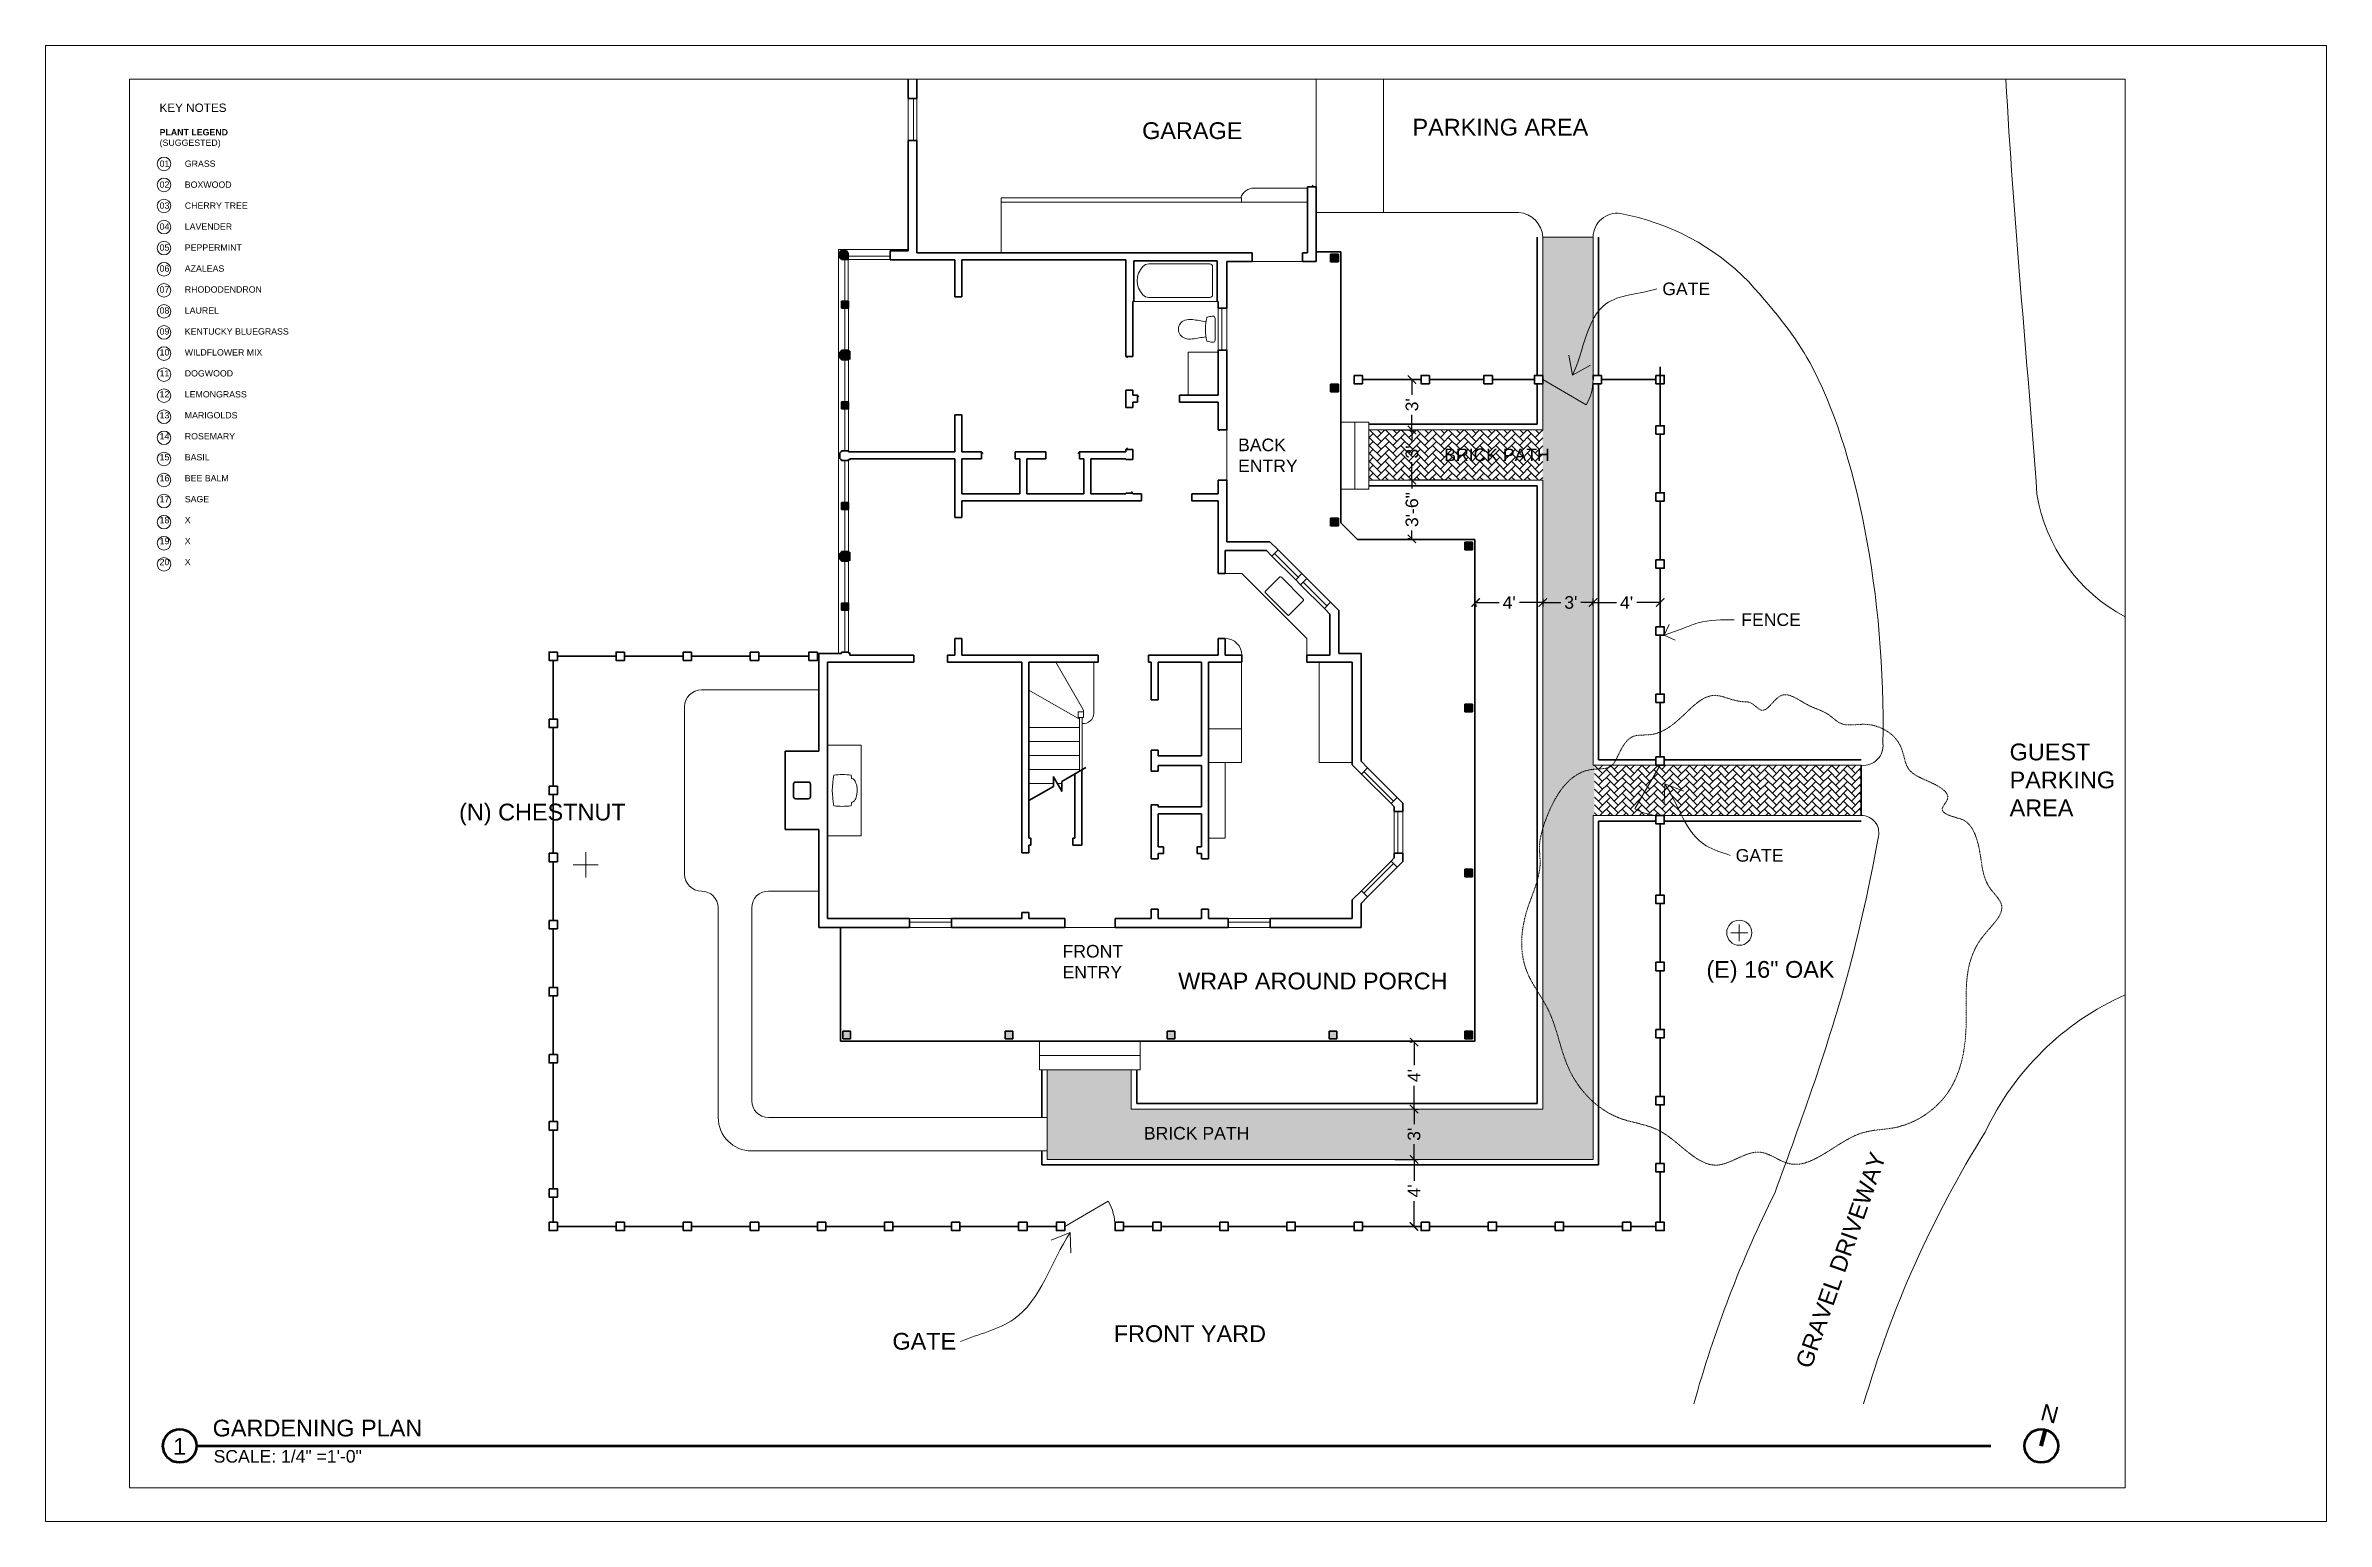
# Model space of a CAD drawing. Header units: inches. Extents: x -4969 to 16721, y 2489 to 24693.
# Drawn here: x 15089 to 16721, y 18000 to 19056 of the extents above; entities that cross this region are included whole.
import ezdxf

# ---------------------------------------------------------------- set-up
doc = ezdxf.new("R2010")
doc.units = ezdxf.units.IN
doc.header["$MEASUREMENT"] = 0
doc.linetypes.add('DASHED', pattern=[0.75, 0.5, -0.25])
doc.linetypes.add('HIDDEN2', pattern=[0.1875, 0.125, -0.0625])
doc.layers.get('0').update_dxf_attribs({"lineweight": 5})
doc.layers.add('0-NPLT', color=1, linetype='Continuous', plot=False)
for name, color, linetype, lineweight in [('1', 1, 'Continuous', 9), ('2', 6, 'Continuous', 20), ('3', 3, 'Continuous', 30), ('5', 4, 'Continuous', 50), ('A-DIMSx', 7, 'Continuous', 9), ('A-FILL', 7, 'Continuous', 9), ('A-TEXT', 7, 'Continuous', 20), ('A-TEXTx', 7, 'Continuous', 20), ('L-PLNT', 7, 'Continuous', 20), ('TB-11x17', 7, 'Continuous', 100)]:
    doc.layers.add(name, color=color, linetype=linetype, lineweight=lineweight)
doc.styles.get("Standard").update_dxf_attribs({"font": 'Arial.ttf'})
doc.dimstyles.get("Standard").update_dxf_attribs({"dimtxt": 3, "dimasz": 2, "dimexe": 0.03125, "dimexo": 0.0625, "dimgap": 0.03125, "dimtad": 0, "dimtoh": 1, "dimdec": 4, "dimlfac": 0.99985, "dimzin": 0, "dimdsep": 46, "dimlunit": 4, "dimtxsty": 'Standard', "dimblk": 'ARCHTICK', "dimblk1": 'ARCHTICK', "dimblk2": 'ARCHTICK', "dimcen": 0.09, "dimclrt": 256, "dimadec": 0, "dimazin": 0, "dimtfac": 1, "dimtdec": 4, "dimtofl": 0, "dimtmove": 0, "dimatfit": 3, "dimfxl": 1, "dimtolj": 1, "dimtzin": 0, "dimarcsym": 0})
pattern_1 = [(45, (14173.85073, 11172.5597), (-0.0589255654, 0.0589255654), [])]
pattern_2 = [(45, (8269.5746, 0), (4e-16, 5.65685425), [12, -4]), (135, (8272.403, 2.8284), (4e-16, 5.65685425), [12, -4])]

msp = doc.modelspace()

# ---------------------------------------------------------------- texts
at = {"ltscale": 0.1}
for s, insert, char_height, width, attachment_point in [('{KEY NOTES}', (15170.7860082, 19014.0407797), 6, 83.84960551, 1), ('GARDENING PLAN', (15208.8656527, 18072.2639897), 12, 159.443042297, 1), ('{1}', (15185.1044343, 18053.1303267), 12, 22.301156179, 5)]:
    msp.add_mtext(s, dxfattribs=dict(at, insert=insert, char_height=char_height, width=width, attachment_point=attachment_point))
at = {"ltscale": 0.1, "insert": (16523.3835354, 18076.6003394), "char_height": 12, "width": 22.301156179, "attachment_point": 5, "rotation": 345}
msp.add_mtext('{N}', dxfattribs=at)
at = {"layer": 'A-TEXT'}
msp.add_text('FENCE', height=9, dxfattribs=at).set_placement((16302.6929286, 18640.2190541))
at = {"layer": 'A-TEXT', "ltscale": 0.25, "char_height": 12, "attachment_point": 4}
for s, insert, width in [('GARAGE ', (15873.9311164, 18994.5623483), 53.165381373), ('PARKING AREA', (16067.384278, 18997.0477778), 221.839110092), ('GUEST \\PPARKING\\PAREA', (16494.6663363, 18530.0765799), 80.594355222), ('{(N) CHESTNUT}', (15385.1895338, 18505.2563417), 221.839110092), ('{(E) 16" OAK}', (16277.7031385, 18392.673699), 221.839110092), ('WRAP AROUND PORCH', (15899.6793716, 18386.1012207), 208.691445106), ('{GATE}', (15695.2521853, 18128.2966142), 70.767935082), ('{FRONT YARD}', (15853.6219408, 18133.7456884), 221.839110092)]:
    msp.add_mtext(s, dxfattribs=dict(at, insert=insert, width=width))
at = {"layer": 'A-TEXT', "ltscale": 0.25, "char_height": 9, "attachment_point": 4}
for s, insert in [('{GATE}', (16246.1459626, 18881.3958797)), ('BACK\\PENTRY ', (15942.5949217, 18762.3016881)), ('BRICK PATH ', (16090.1610022, 18762.6440032)), ('{GATE}', (16298.6386403, 18475.9954189)), ('FRONT\\PENTRY ', (15816.9966324, 18399.9848385)), ('{BRICK PATH }', (15875.1554869, 18277.1929358))]:
    msp.add_mtext(s, dxfattribs=dict(at, insert=insert))
at = {"layer": 'A-TEXT', "ltscale": 0.25, "insert": (16346.9002886, 18110.0535371), "char_height": 12, "width": 221.839110092, "attachment_point": 4, "rotation": 70.5503856931}
msp.add_mtext('{GRAVEL DRIVEWAY}', dxfattribs=at)
at = {"layer": 'A-TEXTx', "ltscale": 0.5, "insert": (15170.8990297, 18995.7809344), "char_height": 4.5, "width": 127.547743127, "attachment_point": 1}
msp.add_mtext('{\\fArial|b1|i0|c0|p34;PLANT LEGEND\\P}(SUGGESTED)\\P{\\C142;\\P}01^IGRASS^I^I\\P\\P02^IBOXWOOD^I^I^I\\P\\P03^ICHERRY TREE^I^I\\P\\P04^ILAVENDER^I^I\\P\\P05^IPEPPERMINT\\P\\P06^IAZALEAS\\P\\P07^IRHODODENDRON\\P\\P08 ^ILAUREL\\P\\P09 ^IKENTUCKY BLUEGRASS\\P\\P10^IWILDFLOWER MIX\\P\\P11^IDOGWOOD^I^I\\P\\P12^ILEMONGRASS^I^I^I\\P\\P13^IMARIGOLDS^I^I\\P\\P14^IROSEMARY^I\\P\\P15^IBASIL\\P\\P16^IBEE BALM\\P\\P17^ISAGE\\P\\P18 ^IX\\P\\P19 ^IX\\P\\P20^IX', dxfattribs=at)
at = {"layer": 'TB-11x17', "ltscale": 0.5, "insert": (15209.5545088, 18050.5469152), "char_height": 9, "width": 146.152359912, "attachment_point": 1}
msp.add_mtext('\\A1;SCALE: 1/4" =1\'-0"', dxfattribs=at)

# ---------------------------------------------------------------- blocks, each defined once
blk = doc.blocks.new('_ArchTick')
at = {"color": 0, "linetype": 'ByBlock', "lineweight": 0, "const_width": 0.15}
blk.add_lwpolyline([(-0.5, -0.5), (0.5, 0.5)], dxfattribs=at)
blk = doc.blocks.new('*D728')
at = {"layer": 'A-DIMSx', "color": 0, "lineweight": -2, "ltscale": 0.1, "transparency": 16777216}
for p, q in [((16054.8, 18258.5), (16071.5, 18258.5)), ((16068.5, 18258.5), (16068.5, 18243.3)), ((16068.5, 18210.5), (16068.5, 18228.7)), ((16054.8, 18210.5), (16071.5, 18210.5))]:
    blk.add_line(p, q, dxfattribs=at)
at = {"layer": 'Defpoints', "color": 0, "ltscale": 0.1, "transparency": 16777216}
for p in [(16051.8, 18258.5), (16051.8, 18210.5), (16068.5, 18210.5)]:
    blk.add_point(p, dxfattribs=at)
at = {"layer": 'A-DIMSx', "color": 0, "lineweight": -2, "ltscale": 0.1, "transparency": 16777216, "xscale": 6, "yscale": 6, "zscale": 6}
for p, rotation in [((16068.5, 18258.5), 90), ((16068.5, 18210.5), 270)]:
    blk.add_blockref('_ArchTick', p, dxfattribs=dict(at, rotation=rotation))
at = {"layer": 'A-DIMSx', "ltscale": 0.1, "transparency": 16777216, "insert": (16068.5, 18236), "char_height": 9, "attachment_point": 5, "rotation": 90}
blk.add_mtext("\\A1;4'", dxfattribs=at)
blk = doc.blocks.new('*D729')
at = {"layer": 'A-DIMSx', "color": 0, "lineweight": -2, "ltscale": 0.25, "transparency": 16777216}
for p, q in [((16053.4, 18780.5), (16070, 18780.5)), ((16067, 18780.5), (16067, 18771.8)), ((16067, 18744.5), (16067, 18757.5)), ((16092, 18744.5), (16064, 18744.5))]:
    blk.add_line(p, q, dxfattribs=at)
at = {"layer": 'Defpoints', "color": 0, "ltscale": 0.25, "transparency": 16777216}
for p in [(16050.4, 18780.5), (16067, 18744.5), (16095, 18744.5)]:
    blk.add_point(p, dxfattribs=at)
at = {"layer": 'A-DIMSx', "color": 0, "lineweight": -2, "ltscale": 0.25, "transparency": 16777216, "xscale": 6, "yscale": 6, "zscale": 6}
for p, rotation in [((16067, 18780.5), 90), ((16067, 18744.5), 270)]:
    blk.add_blockref('_ArchTick', p, dxfattribs=dict(at, rotation=rotation))
at = {"layer": 'A-DIMSx', "ltscale": 0.25, "transparency": 16777216, "insert": (16067, 18764.7), "char_height": 9, "attachment_point": 5, "rotation": 90}
blk.add_mtext("\\A1;3'", dxfattribs=at)
blk = doc.blocks.new('*D727')
at = {"layer": 'A-DIMSx', "color": 0, "lineweight": -2, "ltscale": 0.25, "transparency": 16777216}
for p, q in [((16070.6, 18816.5), (16064, 18816.5)), ((16067, 18816.5), (16067, 18805.7)), ((16067, 18780.5), (16067, 18791.4)), ((16053.4, 18780.5), (16070, 18780.5))]:
    blk.add_line(p, q, dxfattribs=at)
at = {"layer": 'Defpoints', "color": 0, "ltscale": 0.25, "transparency": 16777216}
for p in [(16067, 18816.5), (16073.6, 18816.5), (16050.4, 18780.5)]:
    blk.add_point(p, dxfattribs=at)
at = {"layer": 'A-DIMSx', "color": 0, "lineweight": -2, "ltscale": 0.25, "transparency": 16777216, "xscale": 6, "yscale": 6, "zscale": 6}
for p, rotation in [((16067, 18816.5), 90), ((16067, 18780.5), 270)]:
    blk.add_blockref('_ArchTick', p, dxfattribs=dict(at, rotation=rotation))
at = {"layer": 'A-DIMSx', "ltscale": 0.25, "transparency": 16777216, "insert": (16067, 18798.5), "char_height": 9, "attachment_point": 5, "rotation": 90}
blk.add_mtext("\\A1;3'", dxfattribs=at)
blk = doc.blocks.new('_Open90')
at = {"color": 0, "linetype": 'ByBlock', "lineweight": -2}
for p, q in [((0, 0), (-1, 0)), ((-0.5, 0.5), (0, 0)), ((0, 0), (-0.5, -0.5))]:
    blk.add_line(p, q, dxfattribs=at)
blk = doc.blocks.new('*D735')
at = {"layer": 'A-DIMSx', "color": 0, "lineweight": -2, "ltscale": 0.25, "transparency": 16777216}
for p, q in [((16067.5, 18342.5), (16065.5, 18342.5)), ((16068.5, 18342.5), (16068.5, 18325.9)), ((16068.5, 18294.5), (16068.5, 18311.2)), ((16068.8, 18294.5), (16071.5, 18294.5))]:
    blk.add_line(p, q, dxfattribs=at)
at = {"layer": 'Defpoints', "color": 0, "ltscale": 0.25, "transparency": 16777216}
for p in [(16068.5, 18342.5), (16070.5, 18342.5), (16065.8, 18294.5)]:
    blk.add_point(p, dxfattribs=at)
at = {"layer": 'A-DIMSx', "color": 0, "lineweight": -2, "ltscale": 0.25, "transparency": 16777216, "xscale": 6, "yscale": 6, "zscale": 6}
for p, rotation in [((16068.5, 18342.5), 90), ((16068.5, 18294.5), 270)]:
    blk.add_blockref('_ArchTick', p, dxfattribs=dict(at, rotation=rotation))
at = {"layer": 'A-DIMSx', "ltscale": 0.25, "transparency": 16777216, "insert": (16068.5, 18318.5), "char_height": 9, "attachment_point": 5, "rotation": 90}
blk.add_mtext("\\A1;4'", dxfattribs=at)
blk = doc.blocks.new('*D736')
at = {"layer": 'A-DIMSx', "color": 0, "lineweight": -2, "ltscale": 0.25, "transparency": 16777216}
for p, q in [((16068.5, 18294.5), (16068.5, 18283.7)), ((16071.1, 18294.5), (16071.5, 18294.5)), ((16068.5, 18258.5), (16068.5, 18269.4))]:
    blk.add_line(p, q, dxfattribs=at)
at = {"layer": 'Defpoints', "color": 0, "ltscale": 0.25, "transparency": 16777216}
for p in [(16068.1, 18294.5), (16068.5, 18258.5), (16068.5, 18258.5)]:
    blk.add_point(p, dxfattribs=at)
at = {"layer": 'A-DIMSx', "color": 0, "lineweight": -2, "ltscale": 0.25, "transparency": 16777216, "xscale": 6, "yscale": 6, "zscale": 6}
for p, rotation in [((16068.5, 18294.5), 90), ((16068.5, 18258.5), 270)]:
    blk.add_blockref('_ArchTick', p, dxfattribs=dict(at, rotation=rotation))
at = {"layer": 'A-DIMSx', "ltscale": 0.25, "transparency": 16777216, "insert": (16068.5, 18276.5), "char_height": 9, "attachment_point": 5, "rotation": 90}
blk.add_mtext("\\A1;3'", dxfattribs=at)
blk = doc.blocks.new('*D737')
at = {"layer": 'A-DIMSx', "color": 0, "lineweight": -2, "ltscale": 0.25, "transparency": 16777216}
for p, q in [((16092, 18744.5), (16064, 18744.5)), ((16067, 18744.5), (16067, 18738.5)), ((16067, 18702.5), (16067, 18708.6)), ((16065.5, 18702.5), (16064, 18702.5))]:
    blk.add_line(p, q, dxfattribs=at)
at = {"layer": 'Defpoints', "color": 0, "ltscale": 0.25, "transparency": 16777216}
for p in [(16095, 18744.5), (16067, 18702.5), (16068.5, 18702.5)]:
    blk.add_point(p, dxfattribs=at)
at = {"layer": 'A-DIMSx', "color": 0, "lineweight": -2, "ltscale": 0.25, "transparency": 16777216, "xscale": 6, "yscale": 6, "zscale": 6}
for p, rotation in [((16067, 18744.5), 90), ((16067, 18702.5), 270)]:
    blk.add_blockref('_ArchTick', p, dxfattribs=dict(at, rotation=rotation))
at = {"layer": 'A-DIMSx', "ltscale": 0.25, "transparency": 16777216, "insert": (16067, 18723.5), "char_height": 9, "attachment_point": 5, "rotation": 90}
blk.add_mtext('\\A1;3\'-6"', dxfattribs=at)
blk = doc.blocks.new('*D739')
at = {"layer": 'A-DIMSx', "color": 0, "lineweight": -2, "ltscale": 0.25, "transparency": 16777216}
for p, q in [((16160.6, 18659.6), (16160.6, 18654)), ((16160.6, 18657), (16173.6, 18657)), ((16196.6, 18657), (16187.8, 18657)), ((16196.6, 18654.7), (16196.6, 18660))]:
    blk.add_line(p, q, dxfattribs=at)
at = {"layer": 'Defpoints', "color": 0, "ltscale": 0.25, "transparency": 16777216}
for p in [(16160.6, 18662.6), (16160.6, 18657), (16196.6, 18651.7)]:
    blk.add_point(p, dxfattribs=at)
at = {"layer": 'A-DIMSx', "color": 0, "lineweight": -2, "ltscale": 0.25, "transparency": 16777216, "xscale": 6, "yscale": 6, "zscale": 6, "rotation": 180}
blk.add_blockref('_ArchTick', (16160.6, 18657), dxfattribs=at)
at = {"layer": 'A-DIMSx', "color": 0, "lineweight": -2, "ltscale": 0.25, "transparency": 16777216, "xscale": 6, "yscale": 6, "zscale": 6}
blk.add_blockref('_ArchTick', (16196.6, 18657), dxfattribs=at)
at = {"layer": 'A-DIMSx', "ltscale": 0.25, "transparency": 16777216, "insert": (16180.7, 18657), "char_height": 9, "attachment_point": 5}
blk.add_mtext("\\A1;3'", dxfattribs=at)
blk = doc.blocks.new('*D740')
at = {"layer": 'A-DIMSx', "color": 0, "lineweight": -2, "ltscale": 0.25, "transparency": 16777216}
for p, q in [((16196.6, 18654.7), (16196.6, 18660)), ((16196.6, 18657), (16213.3, 18657)), ((16244.6, 18657), (16227.9, 18657)), ((16244.6, 18660.5), (16244.6, 18654))]:
    blk.add_line(p, q, dxfattribs=at)
at = {"layer": 'Defpoints', "color": 0, "ltscale": 0.25, "transparency": 16777216}
for p in [(16244.6, 18663.5), (16244.6, 18657), (16196.6, 18651.7)]:
    blk.add_point(p, dxfattribs=at)
at = {"layer": 'A-DIMSx', "color": 0, "lineweight": -2, "ltscale": 0.25, "transparency": 16777216, "xscale": 6, "yscale": 6, "zscale": 6, "rotation": 180}
blk.add_blockref('_ArchTick', (16196.6, 18657), dxfattribs=at)
at = {"layer": 'A-DIMSx', "color": 0, "lineweight": -2, "ltscale": 0.25, "transparency": 16777216, "xscale": 6, "yscale": 6, "zscale": 6}
blk.add_blockref('_ArchTick', (16244.6, 18657), dxfattribs=at)
at = {"layer": 'A-DIMSx', "ltscale": 0.25, "transparency": 16777216, "insert": (16220.6, 18657), "char_height": 9, "attachment_point": 5}
blk.add_mtext("\\A1;4'", dxfattribs=at)
blk = doc.blocks.new('*D738')
at = {"layer": 'A-DIMSx', "color": 0, "lineweight": -2, "ltscale": 0.25, "transparency": 16777216}
for p, q in [((16112.6, 18657), (16129.3, 18657)), ((16112.6, 18655.5), (16112.6, 18654)), ((16160.6, 18657), (16143.9, 18657)), ((16160.6, 18659.6), (16160.6, 18654))]:
    blk.add_line(p, q, dxfattribs=at)
at = {"layer": 'Defpoints', "color": 0, "ltscale": 0.25, "transparency": 16777216}
for p in [(16112.6, 18658.5), (16112.6, 18657), (16160.6, 18662.6)]:
    blk.add_point(p, dxfattribs=at)
at = {"layer": 'A-DIMSx', "color": 0, "lineweight": -2, "ltscale": 0.25, "transparency": 16777216, "xscale": 6, "yscale": 6, "zscale": 6, "rotation": 180}
blk.add_blockref('_ArchTick', (16112.6, 18657), dxfattribs=at)
at = {"layer": 'A-DIMSx', "color": 0, "lineweight": -2, "ltscale": 0.25, "transparency": 16777216, "xscale": 6, "yscale": 6, "zscale": 6}
blk.add_blockref('_ArchTick', (16160.6, 18657), dxfattribs=at)
at = {"layer": 'A-DIMSx', "ltscale": 0.25, "transparency": 16777216, "insert": (16136.6, 18657), "char_height": 9, "attachment_point": 5}
blk.add_mtext("\\A1;4'", dxfattribs=at)
blk = doc.blocks.new('BORDER 11X17')
at = {"layer": '0-NPLT', "lineweight": 9, "ltscale": 0.1}
blk.add_lwpolyline([(29864.74, -10461.77), (29048.74, -10461.77), (29048.74, -10989.77), (29864.74, -10989.77), (29864.74, -10461.77)], dxfattribs=at)
blk.add_lwpolyline([(29792.74, -10473.77), (29078.74, -10473.77), (29078.74, -10977.77), (29792.74, -10977.77)], close=True, dxfattribs=at)

# ---------------------------------------------------------------- dimensions: what is measured, and where the dimension line sits
at = {"layer": 'A-DIMSx', "ltscale": 0.25}
for base, p1, p2, picture, middle in [((16067.0433357, 18816.542813), (16050.3705909, 18780.542813), (16073.5538039, 18816.542813), '*D727', (16067.0433357, 18798.542813)), ((16067.0433357, 18702.5428144), (16094.9977352, 18744.542813), (16068.5446724, 18702.5428144), '*D737', (16067.0433357, 18723.5428137)), ((16068.4744043, 18342.5428135), (16065.8202735, 18294.542813), (16070.4935985, 18342.5428135), '*D735', (16068.4744043, 18318.5428132)), ((16068.4744043, 18258.542813), (16068.0944043, 18294.542813), (16068.4744043, 18258.542813), '*D736', (16068.4744043, 18276.542813))]:
    dim = msp.add_linear_dim(base=base, p1=p1, p2=p2, angle=90, dimstyle='Standard', override={"dimscale": 0.5, "dimtxt": 18, "dimasz": 12, "dimexe": 6, "dimexo": 6, "dimgap": 6, "dimlfac": -47.9928, "dimtmove": 1}, dxfattribs=at)
    dim.commit()
    dim.dimension.update_dxf_attribs({"geometry": picture, "text_midpoint": middle})
dim = msp.add_linear_dim(base=(16067.0433357, 18744.542813), p1=(16050.3705909, 18780.542813), p2=(16094.9977352, 18744.542813), angle=90, dimstyle='Standard', override={"dimscale": 0.5, "dimtxt": 18, "dimasz": 12, "dimexe": 6, "dimexo": 6, "dimgap": 6, "dimlfac": -47.9928, "dimtmove": 1}, dxfattribs=at)
dim.commit()
dim.dimension.update_dxf_attribs({"geometry": '*D729', "text_midpoint": (16067.0433357, 18764.6673918), "dimtype": 160})
for base, p1, p2, picture, middle in [((16112.5819219, 18657.0042282), (16160.5819205, 18662.5956175), (16112.5819219, 18658.5055649), '*D738', (16136.5819212, 18657.0042282)), ((16244.5819205, 18657.0042282), (16196.5819205, 18651.6678558), (16244.5819205, 18663.5146963), '*D740', (16220.5819205, 18657.0042282))]:
    dim = msp.add_linear_dim(base=base, p1=p1, p2=p2, dimstyle='Standard', override={"dimscale": 0.5, "dimtxt": 18, "dimasz": 12, "dimexe": 6, "dimexo": 6, "dimgap": 6, "dimlfac": -47.9928, "dimtmove": 1}, dxfattribs=at)
    dim.commit()
    dim.dimension.update_dxf_attribs({"geometry": picture, "text_midpoint": middle})
dim = msp.add_linear_dim(base=(16160.5819205, 18657.0042282), p1=(16196.5819205, 18651.6678558), p2=(16160.5819205, 18662.5956175), dimstyle='Standard', override={"dimscale": 0.5, "dimtxt": 18, "dimasz": 12, "dimexe": 6, "dimexo": 6, "dimgap": 6, "dimlfac": -47.9928, "dimtmove": 1}, dxfattribs=at)
dim.commit()
dim.dimension.update_dxf_attribs({"geometry": '*D739', "text_midpoint": (16180.7064993, 18657.0042282), "dimtype": 160})
at = {"layer": 'A-DIMSx', "ltscale": 0.1}
dim = msp.add_linear_dim(base=(16068.4744043, 18210.542813), p1=(16051.8016595, 18258.542813), p2=(16051.8016595, 18210.542813), angle=90, dimstyle='Standard', override={"dimscale": 0.5, "dimtxt": 18, "dimasz": 12, "dimexe": 6, "dimexo": 6, "dimgap": 6, "dimlfac": -47.9928}, dxfattribs=at)
dim.commit()
dim.dimension.update_dxf_attribs({"geometry": '*D728', "text_midpoint": (16068.4744043, 18235.9915592), "dimtype": 160})

# ---------------------------------------------------------------- hatches: boundary and pattern name
at = {"layer": '1', "ltscale": 0.25}
h = msp.add_hatch(dxfattribs=at)
h.set_pattern_fill('AR-HBONE', color=256, style=0)
h.set_pattern_definition(pattern_2)
h.paths.add_polyline_path([(16196.5869166, 18825.542813), (16196.5869166, 18831.542813), (16196.5869166, 18918.542813), (16160.5869166, 18918.542813), (16160.5869166, 18831.542813), (16160.5869166, 18825.542813), (16160.5869166, 18780.542813), (16160.5869166, 18744.542813), (16160.5869166, 18294.542813), (15866.0819205, 18294.542813), (15866.0819205, 18322.6678125), (15806.0819205, 18322.6678125), (15806.0819205, 18258.542813), (16196.5869166, 18258.542813), (16196.5869166, 18504.542813), (16197.5869166, 18504.542813), (16197.5869166, 18540.542813), (16196.5869166, 18540.542813)])
h = msp.add_hatch(dxfattribs=at)
h.set_pattern_fill('AR-HBONE', color=256, style=0)
h.set_pattern_definition(pattern_2)
h.paths.add_polyline_path([(16160.5869166, 18780.542813), (16036.0819215, 18780.542813), (16036.0819215, 18744.542813), (16160.5869166, 18744.542813)])
h = msp.add_hatch(dxfattribs=at)
h.set_pattern_fill('AR-HBONE', color=256, style=0)
h.set_pattern_definition(pattern_2)
h.paths.add_polyline_path([(16388.5538039, 18540.542813), (16197.5869166, 18540.542813), (16197.5869166, 18504.542813), (16388.5538039, 18504.542813)])
at = {"layer": 'A-FILL', "ltscale": 0.25}
h = msp.add_hatch(dxfattribs=at)
h.set_pattern_fill('ANSI31', color=256, scale=0.666667)
h.set_pattern_definition(pattern_1)
h.paths.add_polyline_path([(15663.8319197, 18872.5428153), (15658.8319196, 18872.5428153), (15658.8319196, 18870.0428153), (15658.8319196, 18867.5428153), (15663.8319197, 18867.5428153), (15663.8319197, 18870.0428153)])
h.paths.add_polyline_path([(15663.5819197, 18907.2928155), (15663.0819197, 18907.2928155), (15663.0819197, 18907.7928154), (15662.3319197, 18908.5428154), (15658.3319197, 18908.5428154), (15657.5819197, 18907.7928154), (15657.5819197, 18907.2928155), (15657.5819197, 18903.7928154), (15658.3319197, 18903.0428154), (15658.8319196, 18903.0428154), (15658.8319196, 18902.5428155), (15663.5819197, 18902.5428154)])
h.paths.add_polyline_path([(15664.8319198, 18834.0428151), (15664.8319198, 18836.7913325), (15663.8319197, 18836.7928151), (15663.8319197, 18837.5428151), (15658.8319196, 18837.5428151), (15658.8319196, 18836.7928151), (15658.3319197, 18836.7928151), (15657.5819197, 18836.0428151), (15657.5819197, 18834.0428151), (15657.5819197, 18832.0428151), (15658.3319197, 18831.2928151), (15658.8319196, 18831.2928151), (15658.8319196, 18830.5428151), (15663.8319197, 18830.5428151), (15663.8319197, 18831.2928151), (15664.8319198, 18831.2942977)])
h.paths.add_polyline_path([(15663.8319197, 18798.0428149), (15663.8319197, 18800.5428149), (15658.8319196, 18800.5428149), (15658.8319196, 18798.0428149), (15658.8319196, 18795.5428149), (15663.8319197, 18795.5428149)])
h.paths.add_polyline_path([(15663.8319197, 18726.0428145), (15663.8319197, 18728.5428146), (15658.8319196, 18728.5428145), (15658.8319197, 18726.0428145), (15658.8319196, 18723.5428145), (15663.8319197, 18723.5428145)])
h.paths.add_polyline_path([(15664.8319198, 18692.7913318), (15663.8319197, 18692.7928144), (15663.8319197, 18693.5428144), (15658.8319196, 18693.5428144), (15658.8319196, 18692.7928144), (15658.3319197, 18692.7928144), (15657.5819197, 18692.0428144), (15657.5819197, 18690.0428143), (15657.5819197, 18688.0428143), (15658.3319197, 18687.2928143), (15658.8319196, 18687.2928143), (15658.8319196, 18686.5428143), (15663.8319197, 18686.5428143), (15663.8319197, 18687.2928143), (15664.8319198, 18687.2942969), (15664.8319198, 18690.0428143)])
h.paths.add_polyline_path([(15663.8319197, 18656.5428142), (15658.8319196, 18656.5428142), (15658.8319196, 18654.0428142), (15658.8319196, 18651.5428141), (15663.8319197, 18651.5428141), (15663.8319197, 18654.0428142)])
h = msp.add_hatch(dxfattribs=at)
h.set_pattern_fill('ANSI31', color=256, scale=0.666667)
h.set_pattern_definition(pattern_1)
h.paths.add_polyline_path([(16110.3319219, 18350.2928126), (16104.8319219, 18350.2928126), (16104.8319219, 18344.7928126), (16110.3319219, 18344.7928126)])
h.paths.add_polyline_path([(16110.3319219, 18466.2928132), (16104.8319219, 18466.2928132), (16104.8319219, 18460.7928132), (16110.3319219, 18460.7928132)])
h.paths.add_polyline_path([(16110.3319219, 18700.2928153), (16104.8319219, 18700.2928153), (16104.8319219, 18694.7928152), (16110.3319219, 18694.7928152)])
h.paths.add_polyline_path([(16110.3319219, 18584.2928147), (16104.8319219, 18584.2928147), (16104.8319219, 18578.7928147), (16110.3319219, 18578.7928147)])
h.paths.add_polyline_path([(16014.3319214, 18717.2928145), (16008.8319214, 18717.2928145), (16008.8319214, 18711.7928144), (16014.3319214, 18711.7928144)])
h.paths.add_polyline_path([(16014.3319214, 18906.2928154), (16008.8319214, 18906.2928154), (16008.8319214, 18900.7928154), (16014.3319214, 18900.7928154)])
h.paths.add_polyline_path([(16014.3319214, 18813.2928149), (16008.8319214, 18813.2928149), (16008.8319214, 18807.7928149), (16014.3319214, 18807.7928149)])
h = msp.add_hatch(color=256, dxfattribs=at)
h.paths.add_polyline_path([(15659.8319197, 18344.7928126), (15665.3319197, 18344.7928126), (15665.3319197, 18350.2928126), (15659.8319197, 18350.2928126)])
h.paths.add_polyline_path([(15775.8319202, 18350.2928126), (15775.8319202, 18344.7928126), (15781.3319203, 18344.7928126), (15781.3319203, 18350.2928126)])
h.paths.add_polyline_path([(15897.3319208, 18350.2928126), (15891.8319208, 18350.2928126), (15891.8319208, 18344.7928126), (15897.3319208, 18344.7928126)])
h.paths.add_polyline_path([(16013.3319214, 18344.7928126), (16013.3319214, 18350.2928126), (16007.8319214, 18350.2928126), (16007.8319214, 18344.7928126)])

# ---------------------------------------------------------------- linework, layer by layer
at = {"ltscale": 0.25}
for centre in [(15174.0311897, 18970.8931569), (15174.0311897, 18955.8238699), (15174.0311897, 18940.751391), (15174.0311897, 18925.6474005), (15174.0311897, 18925.6474005), (15174.0311897, 18910.5781136), (15174.0311897, 18895.5056347), (15174.0311897, 18880.4016442), (15174.0311897, 18865.3323572), (15174.0311897, 18850.2598783), (15174.0311897, 18835.1558878), (15174.0311897, 18820.0866009), (15174.0311897, 18805.014122), (15174.0311897, 18789.9101315), (15174.0311897, 18774.8376526), (15174.0311897, 18759.7336621), (15174.0311897, 18744.6643751), (15174.0311897, 18729.5918962), (15174.0311897, 18714.4879057), (15174.0311897, 18699.4186188), (15174.0311897, 18684.3461399)]:
    msp.add_circle(centre, 4.8713929, dxfattribs=at)
at = {"layer": '0-NPLT', "lineweight": 9, "ltscale": 0.1}
msp.add_lwpolyline([(16577.3246808, 19031.5008975), (15149.3246808, 19031.5008975), (15149.3246808, 18023.5008975), (16577.3246808, 18023.5008975)], close=True, dxfattribs=at)
at = {"layer": '1', "ltscale": 0.1}
for p, q in [((15998.5819213, 18954.5428157), (15998.5819213, 19031.5008975)), ((16046.5819213, 18936.1353412), (16046.5819213, 19031.5008975)), ((15706.5819199, 18987.5428158), (15706.5819199, 19017.542816)), ((15710.3060093, 18987.5428158), (15710.3060093, 19017.542816)), ((15712.8319199, 18987.5428158), (15712.8319199, 19017.542816)), ((15954.0819211, 18953.5428156), (15992.3319213, 18953.5428156)), ((15773.0819202, 18946.5428156), (15773.0819202, 18907.2928154)), ((15773.0819202, 18946.5428156), (15945.0819211, 18946.5428156)), ((15773.0819202, 18943.5428156), (15939.0819211, 18943.5428156)), ((15773.0819202, 18943.5428156), (15939.0819211, 18943.5428156)), ((15929.081921, 18943.5428156), (15992.3319213, 18943.5428156)), ((15945.0819211, 18946.5428156), (15945.0819211, 18943.5428156)), ((15656.5819196, 18869.0428153), (15656.5819197, 18909.5428154)), ((15706.5819199, 18909.5428155), (15656.5819197, 18909.5428154)), ((15661.306009, 18872.5428153), (15661.3060091, 18902.5428154)), ((15693.5819198, 18904.8187261), (15663.5819197, 18904.8187261)), ((15693.5819198, 18902.5428155), (15663.5819197, 18902.5428154)), ((15663.5819197, 18902.5428154), (15663.5819197, 18872.5428153)), ((15988.5819213, 18901.0428154), (15952.5819211, 18901.0428154)), ((15656.5819196, 18870.0428153), (15656.5819197, 18834.0428151)), ((15661.306009, 18867.5428153), (15661.3060091, 18837.5428151)), ((15663.8319197, 18867.5428153), (15663.8319197, 18837.5428151)), ((15656.5819196, 18798.0428149), (15656.5819197, 18834.0428151)), ((15661.306009, 18800.5428149), (15661.3060091, 18830.5428151)), ((15663.8319197, 18800.5428149), (15663.8319197, 18830.5428151)), ((15656.5819196, 18798.0428149), (15656.5819197, 18762.0428147)), ((15661.306009, 18795.5428149), (15661.3060091, 18765.5428147)), ((15663.8319197, 18795.5428149), (15663.8319197, 18765.5428147)), ((15934.581921, 18780.5428148), (15934.5819211, 18744.5428146)), ((15656.5819196, 18726.0428145), (15656.5819196, 18762.0428147)), ((15661.306009, 18728.5428145), (15661.306009, 18758.5428147)), ((15663.8319197, 18728.5428145), (15663.8319197, 18758.5428147)), ((15656.5819196, 18726.0428145), (15656.5819197, 18690.0428143)), ((15661.306009, 18723.5428145), (15661.3060091, 18693.5428144)), ((15663.8319197, 18723.5428145), (15663.8319197, 18693.5428144)), ((15656.5819196, 18654.0428142), (15656.5819197, 18690.0428143)), ((15661.306009, 18656.5428142), (15661.3060091, 18686.5428143)), ((15663.8319197, 18656.5428142), (15663.8319197, 18686.5428143)), ((15656.5819196, 18654.0428141), (15656.5819197, 18620.542814)), ((15661.306009, 18651.5428141), (15661.3060091, 18621.542814)), ((15663.8319197, 18651.5428141), (15663.8319197, 18621.542814)), ((15672.8319197, 18555.0428137), (15648.8319196, 18555.0428137)), ((15672.8319197, 18522.5428135), (15672.8319197, 18555.0428137)), ((16052.0411839, 18513.0731435), (16030.8279803, 18534.2863471)), ((16053.8272724, 18514.8592321), (16032.6140689, 18536.0724356)), ((16056.4606013, 18517.4925609), (16035.2473978, 18538.7057645)), ((15672.8319197, 18522.5428135), (15672.8319197, 18490.0428133)), ((16054.3319216, 18507.5428134), (16054.3319216, 18477.5428133)), ((16056.8578323, 18507.5428134), (16056.8578323, 18477.5428133)), ((16060.5819217, 18507.5428134), (16060.5819217, 18477.5428133)), ((15672.8319197, 18490.0428133), (15648.8319196, 18490.0428133)), ((16052.0411839, 18472.0124832), (16030.8279803, 18450.7992796)), ((16053.8272724, 18470.2263946), (16032.6140689, 18449.0131911)), ((16056.4606013, 18467.5930657), (16035.2473978, 18446.3798622)), ((15707.5819199, 18430.792813), (15737.58192, 18430.792813)), ((15935.581921, 18430.792813), (15965.5819212, 18430.792813)), ((15707.5819199, 18424.542813), (15737.5819201, 18424.542813)), ((15935.581921, 18424.542813), (15965.5819212, 18424.542813))]:
    msp.add_line(p, q, dxfattribs=at)
at = {"layer": '1'}
for p, q in [((15996.5819213, 18954.5428157), (15995.5212612, 18955.6034758)), ((16160.5869166, 18819.542813), (16160.5869166, 18918.542813)), ((16196.5869166, 18819.542813), (16196.5869166, 18918.542813)), ((15862.3319207, 18833.042815), (15863.3925808, 18831.9821549)), ((15870.5819207, 18805.2928149), (15871.6425809, 18804.2321547)), ((16160.5869166, 18813.542813), (16160.5869166, 18780.542813)), ((16196.5869166, 18813.542813), (16196.5869166, 18540.542813)), ((16036.0819215, 18780.542813), (16160.5869166, 18780.542813)), ((15759.0819202, 18764.7928147), (15760.1425803, 18763.7321545)), ((15829.0819205, 18764.7928147), (15828.0212603, 18763.7321545)), ((15862.3319207, 18766.5428147), (15863.3925808, 18767.6034749)), ((15867.3319207, 18735.2928146), (15866.2712605, 18736.3534747)), ((16036.0819215, 18744.542813), (16160.5869166, 18744.542813)), ((16160.5869166, 18744.542813), (16160.5869166, 18294.542813)), ((15983.8089505, 18673.3053774), (15966.8383877, 18690.2759402)), ((15985.5950391, 18675.0914659), (15968.6244762, 18692.0620288)), ((15988.2283679, 18677.7247948), (15971.2578051, 18694.6953576)), ((15972.1416886, 18675.0731443), (15962.2421936, 18665.1736494)), ((15973.5578509, 18675.0711956), (15989.1103026, 18659.5187438)), ((16006.1011358, 18654.5853692), (15989.130573, 18671.555932)), ((16008.7344647, 18657.218698), (15991.7639018, 18674.1892609)), ((15977.9049203, 18648.096709), (15962.1358161, 18663.8658133)), ((15989.1122514, 18658.1025815), (15979.2127564, 18648.2030865)), ((16004.3150473, 18652.7992806), (15987.3444844, 18669.7698435)), ((15832.0819205, 18579.8572021), (15812.2005107, 18614.292814)), ((15839.3245612, 18577.7048853), (15839.3245612, 18614.292814)), ((15945.0819211, 18614.292814), (15945.0819211, 18566.5428137)), ((16000.5819214, 18542.5428136), (16000.5819214, 18614.292814)), ((15829.0819205, 18573.4622446), (15792.8319203, 18594.3911919)), ((15829.0819205, 18574.7048852), (15829.0819205, 18536.3868666)), ((15831.0819205, 18574.7048852), (15831.0819205, 18537.5415671)), ((15832.0819205, 18578.7048853), (15832.0819205, 18579.8572021)), ((15829.0819205, 18567.4622445), (15792.8319203, 18567.4622445)), ((15829.0819205, 18557.4622445), (15792.8319203, 18557.4622445)), ((15945.0819211, 18566.5428137), (15921.081921, 18566.5428137)), ((15945.0819211, 18566.5428137), (15945.0819211, 18542.5428136)), ((15829.0819205, 18547.4622444), (15792.8319203, 18547.4622444)), ((15945.0819211, 18542.5428136), (15921.081921, 18542.5428136)), ((15933.331921, 18542.2928136), (15933.331921, 18488.2928133)), ((16024.5819215, 18542.5428136), (16000.5819214, 18542.5428136)), ((16196.5869166, 18540.542813), (16388.5538039, 18540.542813)), ((15792.8319203, 18537.4622444), (15829.0819205, 18537.4622444)), ((15792.8319203, 18527.4622443), (15810.4731181, 18527.4622443)), ((15813.3092347, 18527.4622443), (15816.4731181, 18527.4622443)), ((16196.5869166, 18504.542813), (16388.5538039, 18504.542813)), ((16196.5869166, 18504.542813), (16196.5869166, 18258.542813)), ((15921.331921, 18488.2928133), (15933.331921, 18488.2928133)), ((15737.58192, 18428.2669024), (15707.5819199, 18428.2669024)), ((15935.581921, 18428.2669024), (15965.5819212, 18428.2669024)), ((15806.0819205, 18258.542813), (15806.0819205, 18322.6678125)), ((15866.0819205, 18322.6678125), (15866.0819205, 18294.542813)), ((15866.0819205, 18294.542813), (16160.5869166, 18294.542813)), ((15806.0819205, 18258.542813), (16196.5869166, 18258.542813))]:
    msp.add_line(p, q, dxfattribs=at)
at = {"layer": '1', "linetype": 'Continuous'}
for p, q in [((15922.331921, 18899.2928154), (15878.8056526, 18899.2928154)), ((15924.331921, 18877.2928153), (15924.331921, 18897.2928154)), ((15868.0819207, 18872.2928152), (15927.581921, 18872.2928152)), ((15922.331921, 18875.2928153), (15878.8056526, 18875.2928153)), ((15928.331921, 18867.5428152), (15928.331921, 18837.5428151)), ((15930.8578317, 18867.5428152), (15930.8578317, 18837.5428151)), ((15934.581921, 18867.5428152), (15934.581921, 18837.5428151)), ((15919.1878266, 18853.054658), (15919.1878266, 18852.5428151)), ((15919.1878266, 18852.0309723), (15919.1878266, 18852.5428151)), ((15926.1567642, 18852.5428151), (15926.1567642, 18860.3385758)), ((15926.1567642, 18852.5428151), (15926.1567642, 18844.7470545)), ((15906.8319209, 18805.2928149), (15906.8319209, 18836.0428151)), ((15927.831921, 18836.0428151), (15906.8319209, 18836.0428151))]:
    msp.add_line(p, q, dxfattribs=at)
at = {"layer": '1', "linetype": 'DASHED'}
msp.add_line((15926.156763, 18852.5428151), (15926.1567642, 18852.5428151), dxfattribs=at)
msp.add_line((15926.156763, 18852.5428151), (15926.1567642, 18852.5428151), dxfattribs=at)
at = {"layer": '1', "lineweight": 5, "ltscale": 0.1}
msp.add_line((15929.6309591, 18779.7928148), (15928.331921, 18780.5428148), dxfattribs=at)
at = {"layer": '1'}
msp.add_lwpolyline([(15991.8319213, 18619.292814), (15991.8319213, 18631.3412809), (15945.3803879, 18677.7928143), (15933.331921, 18677.7928143)], dxfattribs=at)
at = {"layer": '1', "ltscale": 0.25}
msp.add_lwpolyline([(15828.0819205, 18578.7048853), (15828.0819205, 18574.7048852), (15832.0819205, 18574.7048852), (15832.0819205, 18578.7048853), (15828.0819205, 18578.7048853)], dxfattribs=at)
at = {"layer": '1', "ltscale": 0.1}
msp.add_arc((15954.0819211, 18943.5428156), 10.0000001, 90, 162.5423968762, dxfattribs=at)
at = {"layer": '1', "linetype": 'Continuous'}
for centre, radius, start, end in [((15878.8056526, 18893.2928153), 6, 90, 137.6014788786), ((15922.331921, 18897.2928154), 2, 0, 90), ((15885.3768316, 18887.2928153), 14.8983367, 137.6014788786, 222.3985211214), ((15878.8056526, 18881.2928153), 6, 222.3985211214, 270), ((15922.331921, 18877.2928153), 2, 270, 0), ((15906.7067335, 18852.5428151), 6.8114475, 109.1117321372, 180), ((15906.7067335, 18852.5428151), 6.8114475, 180, 250.8882678628), ((15908.3438923, 18847.8181117), 11.8117586, 81.7461362723, 109.1117321372), ((15881.7781059, 18664.6840378), 196.8626436, 78.934929644, 81.7461362723), ((15950.6858496, 18853.054658), 31.498023, 165.9244870317, 180), ((15950.6858496, 18852.0309723), 31.498023, 180, 194.0755129683), ((15920.7063781, 18860.5713612), 0.5905879, 105.2786406663, 165.9244871775), ((15927.8133839, 18834.5544206), 27.5607701, 97.1436162679, 105.2786408616), ((15924.5818631, 18860.3385758), 1.5749011, 0, 97.1436162679), ((15908.3438923, 18857.2675186), 11.8117586, 250.8882678628, 278.2538637277), ((15881.7781059, 19040.4015925), 196.8626436, 278.2538637277, 281.065070356), ((15920.706378, 18844.5142691), 0.5905879, 194.0755128225, 254.7213593341), ((15927.8133839, 18870.5312096), 27.5607701, 254.7213591384, 262.8563837321), ((15924.5818631, 18844.7470545), 1.5749011, 262.8563837321, 0)]:
    msp.add_arc(centre, radius, start, end, dxfattribs=at)
at = {"layer": '1'}
for centre, radius, start, end in [((15972.848977, 18674.4961122), 0.9128105, 39.0511560685, 140.7911576904), ((15962.6835767, 18664.4795036), 0.8225919, 122.4508569858, 228.248903926), ((15988.5352192, 18658.80987), 0.9128105, 309.2088423096, 50.9488439315), ((15978.5186106, 18648.6444696), 0.8225919, 221.7510960741, 327.5491430142), ((15933.331921, 18619.292814), 12.0000001, 0, 90), ((15832.0819205, 18577.7048853), 7.2426407, 262.0637504855, 0)]:
    msp.add_arc(centre, radius, start, end, dxfattribs=at)
at = {"layer": '2'}
for p, q in [((15998.5819213, 18936.1353412), (16143.3262653, 18936.1353412)), ((16196.5869166, 18918.542813), (16160.5869166, 18918.542813)), ((16016.0819214, 18786.0428148), (16036.0819215, 18786.0428148)), ((16026.0819215, 18786.0428148), (16026.0819215, 18738.0428146)), ((16036.0819215, 18786.0428148), (16036.0819215, 18738.0428146)), ((16036.0819215, 18738.0428146), (16016.0819214, 18738.0428146)), ((15642.5819196, 18594.5428136), (15558.5819196, 18594.5428136)), ((15546.5819196, 18462.5428134), (15546.5819196, 18582.5428136)), ((15642.5819196, 18450.5428134), (15606.5819192, 18450.5428134)), ((15570.5819192, 18438.5428134), (15570.5819192, 18288.542813)), ((15594.5819192, 18438.5428134), (15594.5819192, 18300.542813)), ((16015.0819214, 18343.0428135), (15658.0819196, 18343.0428135)), ((15800.5819204, 18322.6678125), (15800.5819204, 18343.0428135)), ((15872.5819207, 18332.9178125), (15800.5819204, 18332.9178125)), ((15872.5819207, 18343.0428135), (15872.5819207, 18322.6678125)), ((15872.5819207, 18322.6678125), (15800.5819204, 18322.6678125)), ((15806.0819205, 18288.542813), (15606.5819192, 18288.542813)), ((15806.0819205, 18264.542813), (15594.5819192, 18264.542813))]:
    msp.add_line(p, q, dxfattribs=at)
at = {"layer": '2', "ltscale": 0.25}
for p, q in [((16160.5869166, 18816.542813), (16191.7638311, 18798.542813)), ((16244.5869166, 18540.542813), (16226.5869166, 18509.3658985)), ((15818.5538039, 18210.542813), (15849.7307184, 18228.542813))]:
    msp.add_line(p, q, dxfattribs=at)
at = {"layer": '2', "ltscale": 0.1}
msp.add_line((15818.5819204, 18424.542813), (15854.5819206, 18424.542813), dxfattribs=at)
at = {"layer": '2'}
for centre, radius, start, end in [((16142.1419171, 18917.7095536), 18.4638113, 2.5865984137, 86.3222774796), ((16213.8848243, 18918.2485323), 17.3004108, 82.2551355707, 179.025349357), ((16184.5341262, 18765.418872), 172.8997565, 44.3851169837, 79.4414666555), ((16634.0539843, 18754.1491228), 121.4427107, 189.3491568196, 242.1519633914), ((15558.5819196, 18582.5428136), 12, 90, 180), ((16390.0308266, 18554.5097169), 14.0447855, 263.9633150623, 6.3104239216), ((15713.2508253, 18522.5228285), 61.0000003, 169.6111421846, 190.3888578154), ((15659.469575, 18481.7628471), 52.1322216, 83.1489854188, 96.8510145812), ((15605.6883247, 18522.5228285), 61.0000003, 8.118908619, 10.3888578154), ((15659.469575, 18562.8991307), 51.7513023, 263.0983136125, 276.9016863875), ((15605.6883247, 18522.5228285), 61.0000003, 349.6111421846, 351.9292502592), ((16388.8282934, 18492.331186), 12.2147116, 347.103640113, 91.2876615147), ((15558.5819196, 18462.5428134), 12, 180, 270), ((15558.5819192, 18438.5428134), 12, 360, 90), ((15606.5819192, 18438.5428134), 12, 90, 180), ((16659.3812355, 18192.5194848), 201.2503716, 114.0625474256, 154.8753755086), ((15606.5819192, 18300.542813), 12, 180, 270), ((15594.5819192, 18288.542813), 24, 180, 270), ((17139.0582639, 17865.2256194), 780.0320047, 148.0529503907, 163.7468430483), ((17078.2280841, 17859.3881807), 840, 153.4817884927, 164.5230705385)]:
    msp.add_arc(centre, radius, start, end, dxfattribs=at)
at = {"layer": '2', "ltscale": 0.25}
for centre, start, end in [((16160.5869166, 18816.542813), 330, 0), ((16244.5869166, 18540.542813), 240, 270), ((15818.5538039, 18210.542813), 0, 30)]:
    msp.add_arc(centre, 36, start, end, dxfattribs=at)
at = {"layer": '2'}
msp.add_open_spline([(16514.2244329, 18734.4207019), (16507.3242344, 18832.0246273), (16497.2918762, 18931.4664817), (16492.0344554, 19031.5008975)], degree=3, dxfattribs=at)
for points, knots in [([(16403.9905145, 18556.0534515), (16406.0372687, 18661.2615434), (16378.4724663, 18801.1840986), (16329.4280856, 18862.4211194), (16308.0976977, 18886.3584007)], [347.0778230212, 347.0778230212, 347.0778230212, 347.0778230212, 654.4311270147, 750.8732207441, 750.8732207441, 750.8732207441, 750.8732207441]), ([(15666.0841481, 18513.958685), (15666.0943681, 18513.9627364), (15666.104588, 18513.9667879), (15666.1148079, 18513.9708393), (15666.561296, 18514.1478375), (15667.5774998, 18514.5506842), (15669.1084406, 18516.534347), (15669.7735035, 18519.2653556), (15670.1204508, 18522.3641661), (15669.9383432, 18525.3868772), (15669.1092697, 18528.3411933), (15667.6585127, 18530.5870434), (15666.445458, 18531.0094155), (15666.1148079, 18531.1245442), (15666.1021814, 18531.1289406), (15666.0895549, 18531.133337), (15666.0769284, 18531.1377334)], [-0.0325154552, -0.0325154552, -0.0325154552, -0.0325154552, 0, 0, 0, 1.4205335112, 3.2331247536, 7.2145868622, 9.7019638838, 12.596584936, 16.2032530219, 18.9713692984, 20.0086236618, 20.0086236618, 20.0086236618, 20.0482332581, 20.0482332581, 20.0482332581, 20.0482332581]), ([(16326.6023907, 18234.4332675), (16345.8676459, 18287.1567829), (16376.8848858, 18372.0421327), (16396.5855863, 18464.7343925), (16400.7348934, 18489.6050067)], [0, 0, 0, 0, 169.7563721545, 273.3093363629, 273.3093363629, 273.3093363629, 273.3093363629])]:
    msp.add_open_spline(points, degree=3, knots=knots, dxfattribs=at)
at = {"layer": '3'}
for p, q in [((15706.5819199, 19017.542816), (15706.5819199, 19031.5008975)), ((15712.8319199, 19017.542816), (15712.8319199, 19031.5008975)), ((15712.8319199, 19017.542816), (15706.5819199, 19017.542816)), ((15706.5819199, 18908.5428155), (15706.5819199, 18987.5428158)), ((15712.8319199, 18987.5428158), (15706.5819199, 18987.5428158)), ((15712.8319199, 18907.2928154), (15712.8319199, 18987.5428158)), ((15992.3319213, 18954.5428157), (15992.3319213, 18907.2928154)), ((15992.3319213, 18954.5428157), (15998.5819213, 18954.5428157)), ((15998.5819213, 18954.5428157), (15998.5819213, 18901.0428154)), ((15658.8319196, 18902.5428154), (15658.8319196, 18903.0428154)), ((15663.5819197, 18902.5428154), (15658.8319196, 18902.5428155)), ((15663.5819197, 18907.2928155), (15663.0819197, 18907.2928155)), ((15663.5819197, 18902.5428154), (15663.5819197, 18907.2928155)), ((15693.5819198, 18902.2928154), (15693.5819198, 18908.5428155)), ((15693.5819198, 18908.5428155), (15706.5819199, 18908.5428155)), ((15693.5819198, 18902.2928154), (15739.8319201, 18902.2928154)), ((15712.8319199, 18907.2928154), (15952.5819211, 18907.2928154)), ((15739.8319201, 18902.2928154), (15739.8319201, 18875.7928153)), ((15744.8319201, 18902.2928154), (15744.8319201, 18875.7928153)), ((15744.8319201, 18902.2928154), (15862.3319207, 18902.2928154)), ((15862.3319207, 18902.2928154), (15862.3319207, 18833.042815)), ((15868.0819207, 18901.5428154), (15927.581921, 18901.5428154)), ((15868.0819207, 18901.5428154), (15868.0819207, 18872.2928152)), ((15927.581921, 18901.5428154), (15927.581921, 18872.2928152)), ((15934.581921, 18901.0428154), (15934.581921, 18867.5428152)), ((15934.581921, 18901.0428154), (15952.5819211, 18901.0428154)), ((15952.5819211, 18907.2928155), (15952.5819211, 18901.0428154)), ((15988.5819213, 18907.2928154), (15988.5819213, 18901.0428154)), ((15992.3319213, 18907.2928154), (15988.5819213, 18907.2928154)), ((15988.5819213, 18901.0428154), (15998.5819213, 18901.0428154)), ((16016.0819214, 18908.0428154), (15998.5819213, 18908.0428154)), ((16008.8319214, 18906.2928154), (16008.8319214, 18900.7928154)), ((16014.3319214, 18906.2928154), (16008.8319214, 18906.2928154)), ((16008.8319214, 18900.7928154), (16014.3319214, 18900.7928154)), ((16014.3319214, 18906.2928154), (16014.3319214, 18900.7928154)), ((16016.0819214, 18908.0428154), (16016.0819214, 18714.0428136)), ((15663.8319197, 18872.5428153), (15658.8319196, 18872.5428153)), ((15658.8319196, 18872.5428153), (15658.8319196, 18870.0428153)), ((15658.8319196, 18867.5428153), (15658.8319196, 18870.0428153)), ((15663.8319197, 18867.5428153), (15658.8319196, 18867.5428153)), ((15663.8319197, 18872.5428153), (15663.8319197, 18870.0428153)), ((15663.8319197, 18867.5428153), (15663.8319197, 18870.0428153)), ((15739.8319201, 18875.7928153), (15744.8319201, 18875.7928153)), ((15867.3319207, 18872.2928152), (15867.3319207, 18833.042815)), ((15868.0819207, 18872.2928152), (15867.3319207, 18872.2928152)), ((15927.581921, 18872.2928152), (15928.331921, 18872.2928152)), ((15928.331921, 18872.2928152), (15928.331921, 18867.5428152)), ((15928.331921, 18867.5428152), (15934.581921, 18867.5428152)), ((15663.8319197, 18837.5428151), (15658.8319196, 18837.5428151)), ((15658.8319196, 18837.5428151), (15658.8319196, 18836.7928151)), ((15663.8319197, 18837.5428151), (15663.8319197, 18836.7928151)), ((15928.331921, 18837.5428151), (15928.331921, 18805.2928149)), ((15928.331921, 18837.5428151), (15934.581921, 18837.5428151)), ((15934.581921, 18837.5428151), (15934.581921, 18780.5428148)), ((15658.8319196, 18830.5428151), (15658.8319196, 18831.2928151)), ((15663.8319197, 18830.5428151), (15658.8319196, 18830.5428151)), ((15663.8319197, 18830.5428151), (15663.8319197, 18831.2928151)), ((15867.3319207, 18833.042815), (15862.3319207, 18833.042815)), ((15867.3319207, 18809.0428149), (15862.3319207, 18809.0428149)), ((15862.3319207, 18796.5428149), (15862.3319207, 18809.0428149)), ((15867.3319207, 18805.2928149), (15867.3319207, 18809.0428149)), ((15867.3319207, 18805.2928149), (15870.5819207, 18805.2928149)), ((15870.5819207, 18800.2928149), (15870.5819207, 18805.2928149)), ((15900.5819209, 18800.2928149), (15900.5819209, 18805.2928149)), ((15900.5819209, 18805.2928149), (15928.331921, 18805.2928149)), ((16008.8319214, 18813.2928149), (16008.8319214, 18807.7928149)), ((16014.3319214, 18813.2928149), (16008.8319214, 18813.2928149)), ((16008.8319214, 18807.7928149), (16014.3319214, 18807.7928149)), ((16014.3319214, 18813.2928149), (16014.3319214, 18807.7928149)), ((15663.8319197, 18800.5428149), (15658.8319196, 18800.5428149)), ((15658.8319196, 18800.5428149), (15658.8319196, 18798.0428149)), ((15658.8319196, 18795.5428149), (15658.8319196, 18798.0428149)), ((15663.8319197, 18795.5428149), (15658.8319196, 18795.5428149)), ((15663.8319197, 18800.5428149), (15663.8319197, 18798.0428149)), ((15663.8319197, 18795.5428149), (15663.8319197, 18798.0428149)), ((15739.8319201, 18791.2928148), (15739.8319201, 18764.7928147)), ((15739.8319201, 18791.2928148), (15744.8319201, 18791.2928148)), ((15744.8319201, 18791.2928148), (15744.8319201, 18764.7928147)), ((15867.3319207, 18796.5428149), (15862.3319207, 18796.5428149)), ((15867.3319207, 18800.2928149), (15870.5819207, 18800.2928149)), ((15867.3319207, 18796.5428149), (15867.3319207, 18800.2928149)), ((15900.5819209, 18800.2928149), (15928.331921, 18800.2928149)), ((15928.331921, 18800.2928149), (15928.331921, 18780.5428148)), ((15928.331921, 18780.5428148), (15934.581921, 18780.5428148)), ((15663.8319197, 18765.5428147), (15658.8319196, 18765.5428147)), ((15658.8319196, 18765.5428147), (15658.8319196, 18764.7928147)), ((15658.8319196, 18758.5428147), (15658.8319196, 18759.2928147)), ((15663.8319197, 18758.5428147), (15658.8319196, 18758.5428147)), ((15663.8319196, 18758.5428147), (15663.8319196, 18759.2928147)), ((15663.8319197, 18765.5428147), (15663.8319197, 18764.7928147)), ((15664.8319197, 18764.7913321), (15739.8319201, 18764.7928147)), ((15664.8319197, 18759.7928147), (15739.8319201, 18759.7928147)), ((15739.8319201, 18759.7928147), (15739.8319201, 18717.7928145)), ((15744.8319201, 18764.7928147), (15759.0819202, 18764.7928147)), ((15744.8319201, 18759.7928147), (15744.8319201, 18734.7928146)), ((15744.8319201, 18759.7928147), (15759.0819202, 18759.7928147)), ((15759.0819202, 18759.7928147), (15759.0819202, 18764.7928147)), ((15783.0819203, 18759.7928147), (15783.0819203, 18764.7928147)), ((15783.0819203, 18764.7928147), (15805.0819204, 18764.7928147)), ((15783.0819203, 18759.7928147), (15786.3319203, 18759.7928147)), ((15786.3319203, 18734.7928146), (15786.3319203, 18759.7928147)), ((15791.3319203, 18734.7928146), (15791.3319203, 18759.7928147)), ((15791.3319203, 18759.7928147), (15805.0819204, 18759.7928147)), ((15805.0819204, 18759.7928147), (15805.0819204, 18764.7928147)), ((15829.0819205, 18764.7928147), (15862.3319207, 18764.7928147)), ((15829.0819205, 18759.7928147), (15829.0819205, 18764.7928147)), ((15829.0819205, 18759.7928147), (15832.3319205, 18759.7928147)), ((15832.3319205, 18734.7928146), (15832.3319205, 18759.7928147)), ((15837.3319205, 18734.7928146), (15837.3319205, 18759.7928147)), ((15837.3319205, 18759.7928147), (15862.3319207, 18759.7928147)), ((15867.3319207, 18766.5428147), (15862.3319207, 18766.5428147)), ((15862.3319207, 18766.5428147), (15862.3319207, 18764.7928147)), ((15862.3319207, 18759.7928147), (15862.3319207, 18759.2928147)), ((15862.3319207, 18759.2928147), (15867.3319207, 18759.2928147)), ((15867.3319207, 18766.5428147), (15867.3319207, 18759.2928147)), ((15928.3319209, 18744.5428146), (15934.581921, 18744.5428146)), ((15928.331921, 18744.5428146), (15928.331921, 18734.7928146)), ((15934.581921, 18744.5428146), (15934.581921, 18700.5428144)), ((15663.8319197, 18728.5428146), (15658.8319196, 18728.5428145)), ((15658.8319196, 18728.5428145), (15658.8319197, 18726.0428145)), ((15658.8319196, 18723.5428145), (15658.8319196, 18726.0428145)), ((15663.8319197, 18723.5428145), (15658.8319196, 18723.5428145)), ((15663.8319197, 18728.5428146), (15663.8319197, 18726.0428145)), ((15663.8319197, 18723.5428145), (15663.8319197, 18726.0428145)), ((15744.8319201, 18734.7928146), (15786.3319203, 18734.7928146)), ((15744.8319201, 18729.7928145), (15744.8319201, 18717.7928145)), ((15744.8319201, 18729.7928145), (15873.5819207, 18729.7928145)), ((15791.3319203, 18734.7928146), (15832.3319205, 18734.7928146)), ((15837.3319205, 18734.7928146), (15862.3319207, 18734.7928146)), ((15862.3319207, 18734.7928146), (15862.3319207, 18735.2928146)), ((15862.3319207, 18735.2928146), (15867.3319207, 18735.2928146)), ((15867.3319207, 18735.2928146), (15867.3319207, 18734.7928146)), ((15867.3319207, 18734.7928146), (15873.5819207, 18734.7928146)), ((15873.5819207, 18734.7928146), (15873.5819207, 18729.7928145)), ((15909.5819209, 18734.7928146), (15928.331921, 18734.7928146)), ((15909.5819209, 18734.7928146), (15909.5819209, 18729.7928145)), ((15909.5819209, 18729.7928145), (15928.331921, 18729.7928145)), ((15928.331921, 18729.7928145), (15928.331921, 18677.7928143)), ((15744.8319201, 18717.7928145), (15739.8319201, 18717.7928145)), ((16008.8319214, 18717.2928145), (16008.8319214, 18711.7928144)), ((16014.3319214, 18717.2928145), (16008.8319214, 18717.2928145)), ((16008.8319214, 18711.7928144), (16014.3319214, 18711.7928144)), ((16014.3319214, 18717.2928145), (16014.3319214, 18711.7928144)), ((16016.0819214, 18714.0428136), (16028.0819206, 18702.0428144)), ((15663.8319197, 18693.5428144), (15658.8319196, 18693.5428144)), ((15658.8319196, 18693.5428144), (15658.8319196, 18692.7928144)), ((15658.8319196, 18686.5428143), (15658.8319196, 18687.2928143)), ((15663.8319197, 18686.5428143), (15658.8319196, 18686.5428143)), ((15663.8319197, 18693.5428144), (15663.8319197, 18692.7928144)), ((15663.8319197, 18686.5428143), (15663.8319197, 18687.2928143)), ((15962.8215135, 18694.2928144), (15933.331921, 18694.2928144)), ((15933.331921, 18694.2928144), (15933.331921, 18677.7928143)), ((15965.4103483, 18700.5428144), (15934.581921, 18700.5428144)), ((15966.8383877, 18690.2759402), (15962.8215135, 18694.2928144)), ((15965.4103483, 18700.5428144), (15971.2578051, 18694.6953576)), ((15966.8383877, 18690.2759402), (15971.2578051, 18694.6953576)), ((16112.0819219, 18702.0428144), (16028.0819206, 18702.0428144)), ((16104.8319219, 18700.2928153), (16104.8319219, 18694.7928152)), ((16110.3319219, 18700.2928153), (16104.8319219, 18700.2928153)), ((16104.8319219, 18694.7928152), (16110.3319219, 18694.7928152)), ((16110.3319219, 18700.2928153), (16110.3319219, 18694.7928152)), ((16112.0819219, 18702.0428144), (16112.0819219, 18343.0428135)), ((15933.331921, 18677.7928143), (15928.331921, 18677.7928143)), ((15983.8089505, 18673.3053774), (15988.2283679, 18677.7247948)), ((15987.3444844, 18669.7698435), (15983.8089505, 18673.3053774)), ((15987.3444844, 18669.7698435), (15991.7639018, 18674.1892609)), ((15991.7639018, 18674.1892609), (15988.2283679, 18677.7247948)), ((15663.8319197, 18656.5428142), (15658.8319196, 18656.5428142)), ((15658.8319196, 18656.5428142), (15658.8319196, 18654.0428142)), ((15658.8319196, 18651.5428141), (15658.8319196, 18654.0428142)), ((15663.8319197, 18656.5428142), (15663.8319197, 18654.0428142)), ((15663.8319197, 18651.5428141), (15663.8319197, 18654.0428142)), ((16004.3150473, 18652.7992806), (16008.7344647, 18657.218698)), ((16014.5819214, 18651.3712413), (16008.7344647, 18657.218698)), ((15663.8319197, 18651.5428141), (15658.8319196, 18651.5428141)), ((16008.3319214, 18648.7824065), (16004.3150473, 18652.7992806)), ((16008.3319214, 18648.7824065), (16008.3319214, 18619.292814)), ((16014.5819214, 18651.3712413), (16014.5819214, 18620.542814)), ((15663.8319197, 18621.542814), (15658.8319196, 18621.542814)), ((15658.8319196, 18621.542814), (15658.8319196, 18620.542814)), ((15663.8319197, 18621.542814), (15663.8319197, 18620.792814)), ((15739.8319201, 18631.292814), (15739.8319201, 18619.292814)), ((15744.8319201, 18631.292814), (15739.8319201, 18631.292814)), ((15744.8319201, 18631.292814), (15744.8319201, 18619.292814)), ((15928.331921, 18631.292814), (15928.331921, 18619.292814)), ((15933.331921, 18631.292814), (15928.331921, 18631.292814)), ((15933.331921, 18631.292814), (15933.331921, 18619.292814)), ((15642.5819196, 18550.5428136), (15642.5819196, 18620.542814)), ((15642.5819196, 18620.542814), (15658.8319196, 18620.542814)), ((15648.8319196, 18614.292814), (15648.8319196, 18430.792813)), ((15710.5814465, 18614.292814), (15648.8319196, 18614.292814)), ((15664.8319198, 18619.292814), (15710.5814465, 18619.292814)), ((15710.5814465, 18619.292814), (15710.5814465, 18614.292814)), ((15734.5814466, 18619.292814), (15739.8319201, 18619.292814)), ((15734.5814466, 18619.292814), (15734.5814466, 18614.292814)), ((15734.5814466, 18614.292814), (15787.8319203, 18614.292814)), ((15744.8319201, 18619.292814), (15842.5819206, 18619.292814)), ((15787.8319203, 18477.7928133), (15787.8319203, 18614.292814)), ((15792.8319203, 18488.2928133), (15792.8319203, 18614.292814)), ((15792.8319203, 18614.292814), (15842.5819206, 18614.292814)), ((15842.5819206, 18614.292814), (15842.5819206, 18619.292814)), ((15878.5819208, 18619.292814), (15878.5819207, 18614.292814)), ((15878.5819207, 18614.292814), (15880.3319208, 18614.292814)), ((15878.5819208, 18619.292814), (15928.331921, 18619.292814)), ((15880.3319208, 18587.2928138), (15880.3319208, 18614.292814)), ((15916.3319209, 18614.292814), (15885.3319208, 18614.292814)), ((15885.3319208, 18614.292814), (15885.3319208, 18587.2928138)), ((15916.3319209, 18614.292814), (15885.3319208, 18614.292814)), ((15916.3319209, 18614.292814), (15916.3319209, 18547.2928136)), ((15921.331921, 18614.292814), (15921.331921, 18473.5428132)), ((15921.331921, 18614.292814), (15945.3319211, 18614.292814)), ((15933.331921, 18619.292814), (15945.3319211, 18619.292814)), ((15945.3319211, 18619.292814), (15945.3319211, 18614.292814)), ((15991.8319213, 18619.292814), (16008.3319214, 18619.292814)), ((15991.8319213, 18619.292814), (15991.8319213, 18614.292814)), ((16024.3319215, 18614.292814), (15991.8319213, 18614.292814)), ((16014.5819214, 18620.542814), (16030.5819215, 18620.542814)), ((16024.3319215, 18540.7824059), (16024.3319215, 18614.292814)), ((16030.5819215, 18543.3712407), (16030.5819215, 18620.542814)), ((15880.3319208, 18587.2928138), (15885.3319208, 18587.2928138)), ((16104.8319219, 18584.2928147), (16104.8319219, 18578.7928147)), ((16110.3319219, 18584.2928147), (16104.8319219, 18584.2928147)), ((16104.8319219, 18578.7928147), (16110.3319219, 18578.7928147)), ((16110.3319219, 18584.2928147), (16110.3319219, 18578.7928147)), ((15618.5819194, 18550.5428136), (15642.5819196, 18550.5428136)), ((15618.5819194, 18550.5428136), (15618.5819194, 18494.5428134)), ((15880.3319208, 18536.2928136), (15880.3319208, 18551.2928136)), ((15880.3319208, 18551.2928136), (15885.3319208, 18551.2928136)), ((15885.3319208, 18551.2928136), (15885.3319208, 18547.2928136)), ((15885.3319208, 18547.2928136), (15916.3319209, 18547.2928136)), ((15916.3319209, 18540.2928136), (15885.3319208, 18540.2928136)), ((15885.3319208, 18540.2928136), (15885.3319208, 18536.2928136)), ((15916.3319209, 18540.2928136), (15916.3319209, 18510.7928134)), ((16024.3319215, 18540.7824059), (16030.8279803, 18534.2863471)), ((16035.2473977, 18538.7057645), (16030.5819215, 18543.3712407)), ((15624.5819195, 18518.0428135), (15624.5819195, 18527.0428135)), ((15635.0819195, 18528.5428135), (15626.0819195, 18528.5428135)), ((15636.5819195, 18518.0428135), (15636.5819195, 18527.0428135)), ((15825.8319205, 18534.3137479), (15825.8319205, 18488.2928133)), ((15830.8319205, 18483.2928133), (15830.8319205, 18537.2004993)), ((15885.3319208, 18536.2928136), (15880.3319208, 18536.2928136)), ((16030.8279803, 18534.2863471), (16035.2473977, 18538.7057645)), ((15626.0819195, 18516.5428135), (15635.0819195, 18516.5428135)), ((15880.3319208, 18473.5428132), (15880.3319208, 18512.2928134)), ((15885.3319208, 18512.2928134), (15880.3319208, 18512.2928134)), ((15885.3319208, 18510.7928134), (15885.3319208, 18512.2928134)), ((15885.3319208, 18510.7928134), (15916.3319209, 18510.7928134)), ((16052.0411839, 18513.0731435), (16056.4606013, 18517.4925609)), ((16054.3319216, 18510.7824058), (16052.0411839, 18513.0731435)), ((16054.3319216, 18507.5428134), (16054.3319216, 18510.7824058)), ((16054.3319216, 18507.5428134), (16060.5819217, 18507.5428134)), ((16060.5819217, 18513.3712406), (16056.4606013, 18517.4925609)), ((16060.5819217, 18507.5428134), (16060.5819217, 18513.3712406)), ((16060.5819217, 18507.5428134), (16060.5819217, 18513.3712406)), ((15642.5819196, 18494.5428134), (15618.5819194, 18494.5428134)), ((15642.5819196, 18424.542813), (15642.5819196, 18494.5428134)), ((15916.3319209, 18505.7928134), (15885.3319208, 18505.7928134)), ((15885.3319208, 18505.7928134), (15885.3319208, 18482.2928133)), ((15916.3319209, 18482.2928133), (15916.3319209, 18505.7928134)), ((15787.8319203, 18477.7928133), (15792.8319203, 18477.7928133)), ((15794.3319203, 18488.2928133), (15792.8319203, 18488.2928133)), ((15792.8319203, 18483.2928133), (15794.3319203, 18483.2928133)), ((15792.8319203, 18477.7928133), (15792.8319203, 18483.2928133)), ((15794.3319203, 18488.2928133), (15794.3319203, 18483.2928133)), ((15825.8319205, 18488.2928133), (15824.3319205, 18488.2928133)), ((15824.3319205, 18488.2928133), (15824.3319205, 18483.2928133)), ((15830.8319205, 18483.2928133), (15824.3319205, 18483.2928133)), ((15885.3319208, 18482.2928133), (15889.3319208, 18482.2928133)), ((15885.3319208, 18477.2928133), (15889.3319208, 18477.2928133)), ((15885.3319208, 18477.2928133), (15885.3319208, 18473.5428132)), ((15889.3319208, 18482.2928133), (15889.3319208, 18477.2928133)), ((15913.3319209, 18482.2928133), (15916.3319209, 18482.2928133)), ((15913.3319209, 18482.2928133), (15913.3319209, 18477.2928133)), ((15916.3319209, 18477.2928133), (15913.3319209, 18477.2928133)), ((15916.3319209, 18473.5428132), (15916.3319209, 18477.2928133)), ((16054.3319216, 18474.3032209), (16052.0411839, 18472.0124832)), ((16054.3319216, 18477.5428133), (16060.5819217, 18477.5428133)), ((16054.3319216, 18474.3032209), (16054.3319216, 18477.5428133)), ((16060.5819217, 18477.5428133), (16060.5819217, 18471.7143861)), ((15885.3319208, 18473.5428132), (15880.3319208, 18473.5428132)), ((15921.331921, 18473.5428132), (15916.3319209, 18473.5428132)), ((16052.0411839, 18472.0124832), (16056.4606013, 18467.5930658)), ((16060.5819217, 18471.7143861), (16056.4606013, 18467.5930658)), ((16104.8319219, 18466.2928132), (16104.8319219, 18460.7928132)), ((16110.3319219, 18466.2928132), (16104.8319219, 18466.2928132)), ((16104.8319219, 18460.7928132), (16110.3319219, 18460.7928132)), ((16110.3319219, 18466.2928132), (16110.3319219, 18460.7928132)), ((16024.3319215, 18444.3032207), (16030.8279803, 18450.7992796)), ((16024.3319215, 18430.792813), (16024.3319215, 18444.3032207)), ((16035.2473977, 18446.3798622), (16030.5819215, 18441.714386)), ((16030.5819215, 18441.714386), (16030.5819215, 18424.542813)), ((16030.8279803, 18450.7992796), (16035.2473977, 18446.3798622)), ((15707.5819199, 18430.792813), (15648.8319196, 18430.792813)), ((15707.5819199, 18430.792813), (15707.5819199, 18424.542813)), ((15737.58192, 18430.792813), (15787.8319203, 18430.792813)), ((15737.58192, 18430.792813), (15737.5819201, 18424.542813)), ((15787.8319203, 18435.2928131), (15792.8319203, 18435.2928131)), ((15787.8319203, 18430.792813), (15787.8319203, 18435.2928131)), ((15792.8319203, 18435.2928131), (15792.8319203, 18430.792813)), ((15792.8319203, 18430.792813), (15818.5819205, 18430.792813)), ((15818.5819205, 18430.792813), (15818.5819204, 18424.542813)), ((15854.5819206, 18430.792813), (15880.3319208, 18430.792813)), ((15854.5819206, 18430.792813), (15854.5819206, 18424.542813)), ((15880.3319208, 18437.5428131), (15885.3319208, 18437.5428131)), ((15880.3319208, 18437.5428131), (15880.3319208, 18430.792813)), ((15885.3319208, 18437.5428131), (15885.3319208, 18430.792813)), ((15885.3319208, 18430.792813), (15916.3319209, 18430.792813)), ((15916.3319209, 18437.5428131), (15921.331921, 18437.5428131)), ((15916.3319209, 18437.5428131), (15916.3319209, 18430.792813)), ((15921.331921, 18437.5428131), (15921.331921, 18430.792813)), ((15935.581921, 18430.792813), (15921.331921, 18430.792813)), ((15935.581921, 18430.792813), (15935.581921, 18424.542813)), ((16024.3319215, 18430.792813), (15965.5819212, 18430.792813)), ((15965.5819212, 18430.792813), (15965.5819212, 18424.542813)), ((15707.5819199, 18424.542813), (15642.5819196, 18424.542813)), ((15658.0819196, 18424.0428139), (15658.0819196, 18343.0428135)), ((15818.5819204, 18424.542813), (15737.5819201, 18424.542813)), ((15854.5819206, 18424.542813), (15935.581921, 18424.542813)), ((15965.5819212, 18424.542813), (16030.5819215, 18424.542813)), ((15659.8319197, 18350.2928126), (15659.8319197, 18344.7928126)), ((15665.3319197, 18350.2928126), (15659.8319197, 18350.2928126)), ((15659.8319197, 18344.7928126), (15665.3319197, 18344.7928126)), ((15665.3319197, 18350.2928126), (15665.3319197, 18344.7928126)), ((15775.8319202, 18350.2928126), (15775.8319202, 18344.7928126)), ((15781.3319203, 18350.2928126), (15775.8319202, 18350.2928126)), ((15775.8319202, 18344.7928126), (15781.3319203, 18344.7928126)), ((15781.3319203, 18350.2928126), (15781.3319203, 18344.7928126)), ((15891.8319208, 18350.2928126), (15891.8319208, 18344.7928126)), ((15897.3319208, 18350.2928126), (15891.8319208, 18350.2928126)), ((15891.8319208, 18344.7928126), (15897.3319208, 18344.7928126)), ((15897.3319208, 18350.2928126), (15897.3319208, 18344.7928126)), ((16007.8319214, 18350.2928126), (16007.8319214, 18344.7928126)), ((16013.3319214, 18350.2928126), (16007.8319214, 18350.2928126)), ((16007.8319214, 18344.7928126), (16013.3319214, 18344.7928126)), ((16013.3319214, 18350.2928126), (16013.3319214, 18344.7928126)), ((16104.8319219, 18350.2928126), (16104.8319219, 18344.7928126)), ((16110.3319219, 18350.2928126), (16104.8319219, 18350.2928126)), ((16104.8319219, 18344.7928126), (16110.3319219, 18344.7928126)), ((16110.3319219, 18350.2928126), (16110.3319219, 18344.7928126)), ((16112.0819219, 18343.0428135), (15658.0819196, 18343.0428135))]:
    msp.add_line(p, q, dxfattribs=at)
at = {"layer": '3', "ltscale": 0.25}
for p, q in [((16156.5869166, 18819.542813), (16156.5869166, 18918.542813)), ((16200.5869166, 18819.542813), (16200.5869166, 18918.542813)), ((16244.5869166, 18825.542813), (16244.5869166, 18783.542813)), ((16031.5538039, 18816.542813), (16073.5538039, 18816.542813)), ((16079.5538039, 18816.542813), (16118.5538039, 18816.542813)), ((16154.5869166, 18816.542813), (16124.5538039, 18816.542813)), ((16147.5538039, 18816.542813), (16154.5869166, 18816.542813)), ((16156.5869166, 18813.542813), (16156.5869166, 18784.542813)), ((16200.5869166, 18813.542813), (16200.5869166, 18544.542813)), ((16202.5869166, 18816.542813), (16241.5869166, 18816.542813)), ((16036.0819215, 18784.542813), (16156.5869166, 18784.542813)), ((16244.5869166, 18777.542813), (16244.5869166, 18735.542813)), ((16036.0819215, 18740.542813), (16156.5869166, 18740.542813)), ((16156.5869166, 18740.542813), (16156.5869166, 18298.542813)), ((16244.5869166, 18729.542813), (16244.5869166, 18687.542813)), ((16244.5869166, 18681.542813), (16244.5869166, 18639.542813)), ((16244.5869166, 18633.542813), (16244.5869166, 18591.542813)), ((15452.5538039, 18615.542813), (15452.5538039, 18573.542813)), ((15497.5538039, 18618.542813), (15455.5538039, 18618.542813)), ((15545.5538039, 18618.542813), (15503.5538039, 18618.542813)), ((15593.5538039, 18618.542813), (15551.5538039, 18618.542813)), ((15635.5538039, 18618.542813), (15599.5538039, 18618.542813)), ((15902.3319209, 18614.292814), (15916.3319209, 18614.292814)), ((15916.3319209, 18614.292814), (15916.3319209, 18600.2928139)), ((16244.5869166, 18546.542813), (16244.5869166, 18585.542813)), ((15452.5538039, 18567.542813), (15452.5538039, 18525.542813)), ((16200.5869166, 18544.542813), (16241.5869166, 18544.542813)), ((16247.5869166, 18544.542813), (16388.5538039, 18544.542813)), ((16388.5538039, 18504.542813), (16388.5538039, 18540.542813)), ((15452.5538039, 18519.542813), (15452.5538039, 18477.542813)), ((16200.5869166, 18500.542813), (16241.5869166, 18500.542813)), ((16200.5869166, 18500.542813), (16200.5869166, 18254.542813)), ((16244.5869166, 18498.542813), (16244.5869166, 18447.542813)), ((16247.5869166, 18500.542813), (16388.5538039, 18500.542813)), ((15452.5538039, 18471.542813), (15452.5538039, 18429.542813)), ((16244.5869166, 18441.542813), (16244.5869166, 18399.542813)), ((15452.5538039, 18423.542813), (15452.5538039, 18381.542813)), ((16244.5869166, 18393.542813), (16244.5869166, 18351.542813)), ((15452.5538039, 18375.542813), (15452.5538039, 18333.542813)), ((16244.5869166, 18345.542813), (16244.5869166, 18303.542813)), ((15452.5538039, 18327.542813), (15452.5538039, 18285.542813)), ((15802.0819205, 18288.542813), (15802.0819205, 18322.6678125)), ((15870.0819205, 18322.6678125), (15870.0819205, 18298.542813)), ((15870.0819205, 18298.542813), (16156.5869166, 18298.542813)), ((16244.5869166, 18297.542813), (16244.5869166, 18255.542813)), ((15452.5538039, 18279.542813), (15452.5538039, 18237.542813)), ((15802.0819205, 18254.542813), (15802.0819205, 18264.542813)), ((15802.0819205, 18254.542813), (16200.5869166, 18254.542813)), ((16244.5869166, 18213.542813), (16244.5869166, 18249.542813)), ((15452.5538039, 18231.542813), (15452.5538039, 18213.542813)), ((15497.5538039, 18210.542813), (15455.5538039, 18210.542813)), ((15545.5538039, 18210.542813), (15503.5538039, 18210.542813)), ((15593.5538039, 18210.542813), (15551.5538039, 18210.542813)), ((15641.5538039, 18210.542813), (15599.5538039, 18210.542813)), ((15689.5538039, 18210.542813), (15647.5538039, 18210.542813)), ((15737.5538039, 18210.542813), (15695.5538039, 18210.542813)), ((15785.5538039, 18210.542813), (15743.5538039, 18210.542813)), ((15812.5538039, 18210.542813), (15791.5538039, 18210.542813)), ((15860.5538039, 18210.542813), (15881.5538039, 18210.542813)), ((15887.5538039, 18210.542813), (15929.5538039, 18210.542813)), ((15935.5538039, 18210.542813), (15977.5538039, 18210.542813)), ((15983.5538039, 18210.542813), (16025.5538039, 18210.542813)), ((16031.5538039, 18210.542813), (16073.5538039, 18210.542813)), ((16079.5538039, 18210.542813), (16121.5538039, 18210.542813)), ((16127.5538039, 18210.542813), (16169.5538039, 18210.542813)), ((16175.5538039, 18210.542813), (16217.5538039, 18210.542813)), ((16223.5538039, 18210.542813), (16241.5869166, 18210.542813))]:
    msp.add_line(p, q, dxfattribs=at)
at = {"layer": '3'}
for points in [[(15658.8319196, 18903.0428154), (15658.3319197, 18903.0428154), (15657.5819197, 18903.7928154), (15657.5819197, 18907.7928154), (15658.3319197, 18908.5428154), (15658.8319196, 18908.5428154)], [(15663.0819197, 18907.2928155), (15663.0819197, 18907.7928154), (15662.3319197, 18908.5428154), (15658.3319197, 18908.5428154), (15657.5819197, 18907.7928154), (15657.5819197, 18907.2928155)], [(15657.5819197, 18834.0428151), (15657.5819197, 18836.0428151), (15658.3319197, 18836.7928151), (15658.8319196, 18836.7928151)], [(15657.5819197, 18834.0428151), (15657.5819197, 18832.0428151), (15658.3319197, 18831.2928151), (15658.8319196, 18831.2928151)], [(15664.8319198, 18834.0428151), (15664.8319198, 18836.7913325), (15663.8319198, 18836.7928151)], [(15664.8319198, 18834.0428151), (15664.8319198, 18831.2942977), (15663.8319198, 18831.2928151)], [(15657.5819196, 18762.0428147), (15657.5819196, 18760.0428147), (15658.3319196, 18759.2928147), (15658.8319196, 18759.2928147)], [(15657.5819197, 18762.0428147), (15657.5819197, 18764.0428147), (15658.3319197, 18764.7928147), (15658.8319196, 18764.7928147)], [(15664.8319197, 18759.7928147), (15664.8319197, 18759.2942973), (15663.8319197, 18759.2928147)], [(15664.8319198, 18764.7913321), (15663.8319198, 18764.7928147)], [(15657.5819197, 18690.0428143), (15657.5819197, 18692.0428144), (15658.3319197, 18692.7928144), (15658.8319196, 18692.7928144)], [(15657.5819197, 18690.0428143), (15657.5819197, 18688.0428143), (15658.3319197, 18687.2928143), (15658.8319196, 18687.2928143)], [(15664.8319198, 18690.0428143), (15664.8319198, 18692.7913318), (15663.8319198, 18692.7928144)], [(15664.8319198, 18690.0428143), (15664.8319198, 18687.2942969), (15663.8319198, 18687.2928143)], [(15664.8319198, 18619.292814), (15664.8319198, 18620.7913314), (15663.8319198, 18620.792814)]]:
    msp.add_lwpolyline(points, dxfattribs=at)
at = {"layer": '3', "ltscale": 0.25}
for points in [[(16025.5538039, 18819.542813), (16031.5538039, 18819.542813), (16031.5538039, 18813.542813), (16025.5538039, 18813.542813), (16025.5538039, 18819.542813)], [(16079.5538039, 18819.542813), (16073.5538039, 18819.542813), (16073.5538039, 18813.542813), (16079.5538039, 18813.542813), (16079.5538039, 18819.542813)], [(16124.5538039, 18819.542813), (16118.5538039, 18819.542813), (16118.5538039, 18813.542813), (16124.5538039, 18813.542813), (16124.5538039, 18819.542813)], [(16160.5869166, 18819.542813), (16154.5869166, 18819.542813), (16154.5869166, 18813.542813), (16160.5869166, 18813.542813), (16160.5869166, 18819.542813)], [(16202.5869166, 18819.542813), (16196.5869166, 18819.542813), (16196.5869166, 18816.542813)], [(16196.5869166, 18813.542813), (16202.5869166, 18813.542813), (16202.5869166, 18819.542813)], [(16241.5869166, 18819.542813), (16241.5869166, 18813.542813), (16247.5869166, 18813.542813), (16247.5869166, 18819.542813), (16241.5869166, 18819.542813)], [(16241.5869166, 18783.542813), (16241.5869166, 18777.542813), (16247.5869166, 18777.542813), (16247.5869166, 18783.542813), (16241.5869166, 18783.542813)], [(16241.5869166, 18735.542813), (16241.5869166, 18729.542813), (16247.5869166, 18729.542813), (16247.5869166, 18735.542813), (16241.5869166, 18735.542813)], [(16241.5869166, 18687.542813), (16241.5869166, 18681.542813), (16247.5869166, 18681.542813), (16247.5869166, 18687.542813), (16241.5869166, 18687.542813)], [(16241.5869166, 18639.542813), (16241.5869166, 18633.542813), (16247.5869166, 18633.542813), (16247.5869166, 18639.542813), (16241.5869166, 18639.542813)], [(15455.5538039, 18621.542813), (15449.5538039, 18621.542813), (15449.5538039, 18615.542813), (15455.5538039, 18615.542813), (15455.5538039, 18621.542813)], [(15503.5538039, 18621.542813), (15497.5538039, 18621.542813), (15497.5538039, 18615.542813), (15503.5538039, 18615.542813), (15503.5538039, 18621.542813)], [(15551.5538039, 18621.542813), (15545.5538039, 18621.542813), (15545.5538039, 18615.542813), (15551.5538039, 18615.542813), (15551.5538039, 18621.542813)], [(15599.5538039, 18621.542813), (15593.5538039, 18621.542813), (15593.5538039, 18615.542813), (15599.5538039, 18615.542813), (15599.5538039, 18621.542813)], [(15641.5538039, 18621.542813), (15635.5538039, 18621.542813), (15635.5538039, 18615.542813), (15641.5538039, 18615.542813), (15641.5538039, 18621.542813)], [(16241.5869166, 18591.542813), (16241.5869166, 18585.542813), (16247.5869166, 18585.542813), (16247.5869166, 18591.542813), (16241.5869166, 18591.542813)], [(15449.5538039, 18573.542813), (15449.5538039, 18567.542813), (15455.5538039, 18567.542813), (15455.5538039, 18573.542813), (15449.5538039, 18573.542813)], [(16241.5869166, 18546.542813), (16241.5869166, 18540.542813), (16247.5869166, 18540.542813), (16247.5869166, 18546.542813), (16241.5869166, 18546.542813)], [(15449.5538039, 18525.542813), (15449.5538039, 18519.542813), (15455.5538039, 18519.542813), (15455.5538039, 18525.542813), (15449.5538039, 18525.542813)], [(16241.5869166, 18504.542813), (16241.5869166, 18498.542813), (16247.5869166, 18498.542813), (16247.5869166, 18504.542813), (16241.5869166, 18504.542813)], [(15449.5538039, 18477.542813), (15449.5538039, 18471.542813), (15455.5538039, 18471.542813), (15455.5538039, 18477.542813), (15449.5538039, 18477.542813)], [(16241.5869166, 18447.542813), (16241.5869166, 18441.542813), (16247.5869166, 18441.542813), (16247.5869166, 18447.542813), (16241.5869166, 18447.542813)], [(15449.5538039, 18429.542813), (15449.5538039, 18423.542813), (15455.5538039, 18423.542813), (15455.5538039, 18429.542813), (15449.5538039, 18429.542813)], [(16241.5869166, 18399.542813), (16241.5869166, 18393.542813), (16247.5869166, 18393.542813), (16247.5869166, 18399.542813), (16241.5869166, 18399.542813)], [(15449.5538039, 18381.542813), (15449.5538039, 18375.542813), (15455.5538039, 18375.542813), (15455.5538039, 18381.542813), (15449.5538039, 18381.542813)], [(16241.5869166, 18351.542813), (16241.5869166, 18345.542813), (16247.5869166, 18345.542813), (16247.5869166, 18351.542813), (16241.5869166, 18351.542813)], [(15449.5538039, 18333.542813), (15449.5538039, 18327.542813), (15455.5538039, 18327.542813), (15455.5538039, 18333.542813), (15449.5538039, 18333.542813)], [(16241.5869166, 18303.542813), (16241.5869166, 18297.542813), (16247.5869166, 18297.542813), (16247.5869166, 18303.542813), (16241.5869166, 18303.542813)], [(15449.5538039, 18285.542813), (15449.5538039, 18279.542813), (15455.5538039, 18279.542813), (15455.5538039, 18285.542813), (15449.5538039, 18285.542813)], [(16241.5869166, 18255.542813), (16247.5869166, 18255.542813), (16247.5869166, 18249.542813), (16241.5869166, 18249.542813), (16241.5869166, 18255.542813)], [(15449.5538039, 18237.542813), (15449.5538039, 18231.542813), (15455.5538039, 18231.542813), (15455.5538039, 18237.542813), (15449.5538039, 18237.542813)], [(15455.5538039, 18213.542813), (15449.5538039, 18213.542813), (15449.5538039, 18207.542813), (15455.5538039, 18207.542813), (15455.5538039, 18213.542813)], [(15503.5538039, 18213.542813), (15497.5538039, 18213.542813), (15497.5538039, 18207.542813), (15503.5538039, 18207.542813), (15503.5538039, 18213.542813)], [(15551.5538039, 18213.542813), (15545.5538039, 18213.542813), (15545.5538039, 18207.542813), (15551.5538039, 18207.542813), (15551.5538039, 18213.542813)], [(15599.5538039, 18213.542813), (15593.5538039, 18213.542813), (15593.5538039, 18207.542813), (15599.5538039, 18207.542813), (15599.5538039, 18213.542813)], [(15647.5538039, 18213.542813), (15641.5538039, 18213.542813), (15641.5538039, 18207.542813), (15647.5538039, 18207.542813), (15647.5538039, 18213.542813)], [(15695.5538039, 18213.542813), (15689.5538039, 18213.542813), (15689.5538039, 18207.542813), (15695.5538039, 18207.542813), (15695.5538039, 18213.542813)], [(15743.5538039, 18213.542813), (15737.5538039, 18213.542813), (15737.5538039, 18207.542813), (15743.5538039, 18207.542813), (15743.5538039, 18213.542813)], [(15791.5538039, 18213.542813), (15785.5538039, 18213.542813), (15785.5538039, 18207.542813), (15791.5538039, 18207.542813), (15791.5538039, 18213.542813)], [(15818.5538039, 18213.542813), (15812.5538039, 18213.542813), (15812.5538039, 18207.542813), (15818.5538039, 18207.542813), (15818.5538039, 18213.542813)], [(15860.5538039, 18213.542813), (15854.5538039, 18213.542813), (15854.5538039, 18207.542813), (15860.5538039, 18207.542813), (15860.5538039, 18213.542813)], [(15881.5538039, 18213.542813), (15887.5538039, 18213.542813), (15887.5538039, 18207.542813), (15881.5538039, 18207.542813), (15881.5538039, 18213.542813)], [(15929.5538039, 18213.542813), (15935.5538039, 18213.542813), (15935.5538039, 18207.542813), (15929.5538039, 18207.542813), (15929.5538039, 18213.542813)], [(15977.5538039, 18213.542813), (15983.5538039, 18213.542813), (15983.5538039, 18207.542813), (15977.5538039, 18207.542813), (15977.5538039, 18213.542813)], [(16025.5538039, 18213.542813), (16031.5538039, 18213.542813), (16031.5538039, 18207.542813), (16025.5538039, 18207.542813), (16025.5538039, 18213.542813)], [(16073.5538039, 18213.542813), (16079.5538039, 18213.542813), (16079.5538039, 18207.542813), (16073.5538039, 18207.542813), (16073.5538039, 18213.542813)], [(16121.5538039, 18213.542813), (16127.5538039, 18213.542813), (16127.5538039, 18207.542813), (16121.5538039, 18207.542813), (16121.5538039, 18213.542813)], [(16169.5538039, 18213.542813), (16175.5538039, 18213.542813), (16175.5538039, 18207.542813), (16169.5538039, 18207.542813), (16169.5538039, 18213.542813)], [(16217.5538039, 18213.542813), (16223.5538039, 18213.542813), (16223.5538039, 18207.542813), (16217.5538039, 18207.542813), (16217.5538039, 18213.542813)], [(16241.5869166, 18213.542813), (16247.5869166, 18213.542813), (16247.5869166, 18207.542813), (16241.5869166, 18207.542813), (16241.5869166, 18213.542813)]]:
    msp.add_lwpolyline(points, dxfattribs=at)
at = {"layer": '3', "flags": 128}
msp.add_lwpolyline([(15833.6617086, 18538.8342782), (15816.4731181, 18528.9104408), (15816.4731181, 18521.9822376), (15810.4731181, 18532.3745425), (15810.4731181, 18525.4463392), (15792.8319203, 18515.2611889)], dxfattribs=at)
at = {"layer": '3'}
for centre, start, end in [((15626.0819195, 18527.0428135), 90.0000000001, 180), ((15635.0819195, 18527.0428135), 0, 90.0000000001), ((15626.0819195, 18518.0428135), 180, 270.0000000001), ((15635.0819195, 18518.0428135), 270.0000000001, 0)]:
    msp.add_arc(centre, 1.5, start, end, dxfattribs=at)
at = {"layer": '5', "ltscale": 0.1}
for p, q in [((15197.3177224, 18053.5216827), (16481.3177224, 18053.5216827)), ((16516.8347595, 18053.6510923), (16519.9405881, 18065.2422022)), ((16517.3177224, 18053.5216827), (16520.423551, 18065.1127927)), ((16517.8006853, 18053.3922732), (16520.9065139, 18064.9833831))]:
    msp.add_line(p, q, dxfattribs=at)
for centre in [(15185.3177224, 18053.5216827), (16517.3177224, 18053.5216827)]:
    msp.add_circle(centre, 12, dxfattribs=at)
at = {"layer": 'A-TEXTx'}
msp.add_open_spline([(16258.8552676, 18637.6688601), (16263.1486981, 18639.2409532), (16275.3084095, 18644.7401233), (16288.9188553, 18644.7190541), (16297.5631224, 18644.7190541)], degree=3, knots=[0, 0, 0, 0, 13.7166030378, 39.6494043676, 39.6494043676, 39.6494043676, 39.6494043676], dxfattribs=at)
at = {"layer": 'L-PLNT', "ltscale": 0.1}
for p, q in [((15475.7775827, 18469.3179506), (15475.7775827, 18478.3179506)), ((15484.7775827, 18469.3179506), (15466.7775827, 18469.3179506)), ((15475.7775827, 18469.3179506), (15475.7775827, 18460.3179506)), ((16301.2262641, 18420.705371), (16301.2262641, 18426.705371)), ((16307.2262641, 18420.705371), (16295.2262641, 18420.705371)), ((16301.2262641, 18420.705371), (16301.2262641, 18414.705371))]:
    msp.add_line(p, q, dxfattribs=at)
msp.add_circle((16301.2262641, 18420.705371), 9, dxfattribs=at)
at = {"layer": 'L-PLNT', "linetype": 'HIDDEN2', "ltscale": 0.005}
msp.add_open_spline([(16307.4393927, 18585.807927), (16304.9898977, 18585.931188), (16296.8198858, 18586.342311), (16279.3284212, 18595.3970345), (16260.5755259, 18574.3357046), (16242.7617676, 18560.9111709), (16222.4895884, 18563.1915991), (16215.6633272, 18550.3281868), (16209.7117277, 18537.0556382), (16181.11994, 18540.4441332), (16164.5473134, 18509.9930484), (16157.3306041, 18484.5746352), (16160.4436162, 18462.1400786), (16145.6198962, 18435.0572835), (16143.2944256, 18395.328193), (16170.1529538, 18362.5943116), (16175.029968, 18319.0246043), (16208.4798084, 18285.8736979), (16251.2314977, 18282.5712127), (16279.2459789, 18241.0578949), (16313.3765455, 18270.8901404), (16346.9845673, 18243.1440099), (16377.5560527, 18280.3391838), (16419.7539079, 18279.3648118), (16450.2951855, 18299.2747458), (16462.2053928, 18331.1827676), (16464.9608322, 18369.532136), (16460.067909, 18408.4408176), (16495.971271, 18437.5469984), (16475.3309416, 18455.7546687), (16474.8389794, 18477.0590678), (16467.2862959, 18502.1977566), (16453.0537734, 18503.2373841), (16444.0678499, 18508.8832299), (16456.8512095, 18520.6439929), (16434.6270464, 18529.4580529), (16419.7079253, 18537.2735724), (16418.412834, 18560.1860405), (16395.6308773, 18572.955911), (16374.8901277, 18567.2727467), (16364.0692118, 18579.0627909), (16349.0923286, 18582.3769932), (16330.9643462, 18598.2971691), (16318.8647179, 18573.4602599), (16311.1603539, 18585.4301306), (16307.223126, 18585.8336306), (16307.1147198, 18585.8447404)], degree=3, knots=[0, 0, 0, 0, 7.389337939, 24.6462959619, 52.3336691463, 78.8576714233, 90.5396736919, 107.5852217564, 117.1314534926, 131.0143618161, 180.8897264884, 199.7850248523, 211.455763629, 247.0645364511, 289.2090157661, 321.3763764552, 368.8655445351, 417.0527280981, 446.6892199703, 495.616345271, 527.4055185742, 548.1632946962, 605.738693292, 629.7426929183, 674.097996099, 703.0979373572, 729.193481421, 789.4061939322, 816.5709824797, 831.1855859678, 858.1173409593, 882.9901915203, 895.3618854622, 900.7378530776, 908.4685807242, 930.7242357077, 944.3979216285, 960.8005924981, 991.4901174729, 1007.9575700763, 1019.6314547034, 1034.8149706662, 1056.2485381631, 1072.7967055423, 1084.3373814844, 1084.6641347537, 1084.6641347537, 1084.6641347537, 1084.6641347537], dxfattribs=at)

# ---------------------------------------------------------------- block references
at = {"ltscale": 0.1, "xscale": 2, "yscale": 2, "zscale": 2}
msp.add_blockref('BORDER 11X17', (-43008.1537846, 39979.0450796), dxfattribs=at)
at = {"layer": 'A-TEXTx', "xscale": 12, "yscale": 12, "zscale": 12, "rotation": 200.11083405023}
msp.add_blockref('_Open90', (16247.5869166, 18633.542813), dxfattribs=at)

msp.set_redraw_order([(e.dxf.handle, doc.entitydb.next_handle()) for e in msp.query("TEXT MTEXT ATTDEF DIMENSION ARC_DIMENSION")])  # texts and dimensions are drawn at this point

# ---------------------------------------------------------------- leaders
at = {"layer": 'A-TEXTx', "path_type": 1, "annotation_type": 0, "has_hookline": 1, "hookline_direction": 0, "text_width": 32.8874488}
for points in [[(16181.9854501, 18819.6454827), (16205.7858786, 18870.6764566), (16242.1459626, 18881.3958797)], [(16247.9140188, 18527.2161744), (16277.5331687, 18482.9271247), (16294.6386403, 18475.9954189)]]:
    msp.add_leader(points, dimstyle='Standard', override={"dimasz": 12, "dimgap": 4, "dimldrblk": 'Open90', "dimlwd": -1}, dxfattribs=at)
at = {"layer": 'A-TEXTx', "path_type": 1}
msp.add_leader([(15822.3962002, 18206.260222), (15782.030729, 18144.1486887), (15744.0622008, 18128.2966142)], dimstyle='Standard', override={"dimasz": 12, "dimgap": 4, "dimldrblk": 'Open90', "dimlwd": -1}, dxfattribs=at)

doc.saveas('drawing.dxf')
